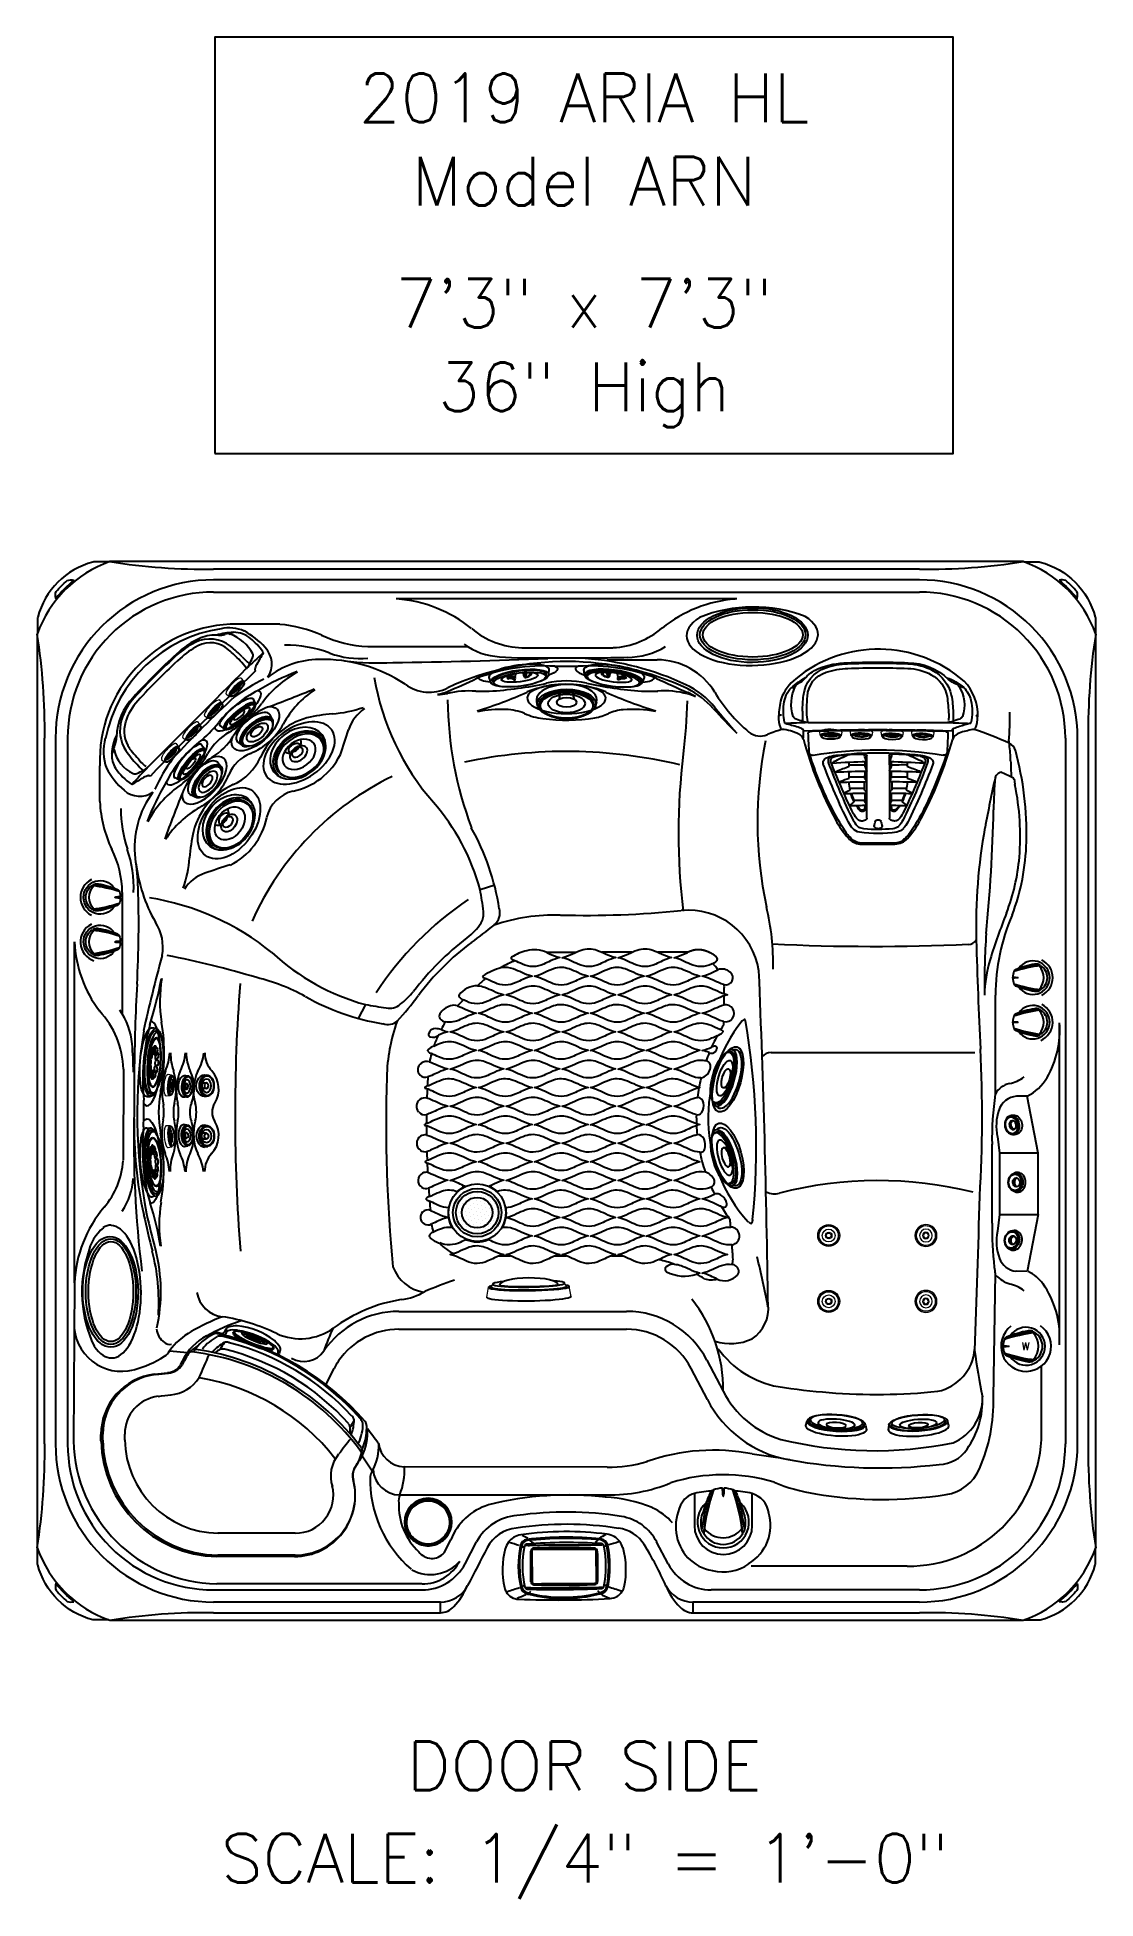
# Model space of a CAD drawing. Extents: x 943 to 1030, y 781 to 934.
import ezdxf
from ezdxf.enums import TextEntityAlignment as Align

# ---------------------------------------------------------------- set-up
doc = ezdxf.new("R2010")
doc.units = 0
doc.header["$MEASUREMENT"] = 0
for name, color, linetype in [('1', 4, 'Continuous'), ('BDIM_CYAN', 4, 'Continuous'), ('DIM', 3, 'Continuous')]:
    doc.layers.add(name, color=color, linetype=linetype)
doc.styles.add('SIMPLEX', font='simplex')
doc.styles.get("Standard").update_dxf_attribs({"font": 'simplex.shx', "height": 20})

msp = doc.modelspace()

# ---------------------------------------------------------------- texts
at = {"layer": 'DIM', "style": 'SIMPLEX'}
for s, p in [('2019 ARIA HL', (987.93, 926.6)), ('Model ARN', (987.93, 919.75)), ('7\'3" x 7\'3"', (987.93, 909.72)), ('36" High', (987.93, 902.86)), ('DOOR SIDE', (987.94, 789.54)), ('SCALE: 1/4" = 1\'-0"', (988.01, 781.94))]:
    msp.add_text(s, height=4, dxfattribs=at).set_placement(p, align=Align.CENTER)

# ---------------------------------------------------------------- blocks, each defined once
blk = doc.blocks.new('2014AV')
at = {"layer": '1', "color": 4, "linetype": 'Continuous'}
for p, q in [((-1.58, 0.53), (-1.58, 0.5)), ((0.59, 1), (0.59, 0.98)), ((-1.58, -0.53), (-1.58, -0.5)), ((0.59, -1), (0.59, -0.98))]:
    blk.add_line(p, q, dxfattribs=at)
for centre, radius, start, end in [((-0.29, 0), 1.39, 159.0842, 178.2857), ((-1.09, 0.33), 0.53, 153.9073, 159.3255), ((-1.34, 0.39), 0.29, 113.0683, 141.3707), ((1.39, -6.28), 7.5, 99.8076, 112.3308), ((-0.03, 0), 1.38, 213.7428, 146.1868), ((0.25, 0.37), 0.749, 74.9364, 99.8197), ((-0.06, 0.07), 1.14, 55.2054, 64.0447), ((0, 0), 1.16, 301.8524, 58.1476), ((-0.29, 0), 1.39, 181.7148, 200.9164), ((-1.09, -0.33), 0.53, 200.6745, 206.0927), ((-1.34, -0.39), 0.29, 218.6293, 246.9317), ((1.39, 6.28), 7.5, 247.6692, 260.1924), ((0.25, -0.37), 0.749, 260.1803, 285.0636), ((-0.06, -0.07), 1.14, 295.9553, 304.7946)]:
    blk.add_arc(centre, radius, start, end, dxfattribs=at)
at = {"layer": '1', "color": 2, "linetype": 'Continuous'}
for centre, radius, start, end in [((15.93, 321.24), 321.68, 266.8634, 266.934), ((-1.72, 0), 0.0554, 311.3619, 48.6386), ((-1.28, 0), 0.0163, 273.066, 86.934), ((16.14, -325.18), 325.63, 93.066, 93.1358)]:
    blk.add_arc(centre, radius, start, end, dxfattribs=at)
at = {"layer": '1', "color": 3, "linetype": 'Continuous'}
for centre, radius, start, end in [((1.86, -9.91), 10.98, 96.6541, 108.31), ((1.99, -10.4), 11.47, 96.9096, 108.1923), ((1.81, -8.25), 9.44, 98.3836, 110.9675), ((-0.55, 0), 1.42, 316.9149, 43.0851), ((1.99, 10.4), 11.47, 251.8075, 263.0906), ((1.86, 9.91), 10.98, 251.69, 263.3459), ((1.81, 8.25), 9.44, 249.0325, 261.6164)]:
    blk.add_arc(centre, radius, start, end, dxfattribs=at)
blk = doc.blocks.new('2014WFV')
at = {"layer": '1', "color": 4, "linetype": 'Continuous'}
for p, q in [((-1.76, 0.6), (-1.76, 0.57)), ((-1.76, -0.6), (-1.76, -0.57))]:
    blk.add_line(p, q, dxfattribs=at)
at = {"layer": '1', "color": 2, "linetype": 'Continuous'}
for p, q in [((0.7, 1.14), (0.7, 1.12)), ((0.7, -1.14), (0.7, -1.12))]:
    blk.add_line(p, q, dxfattribs=at)
at = {"layer": '1', "color": 4, "linetype": 'Continuous'}
for centre, radius, start, end in [((0, 0), 1.56, 213.7428, 146.1868), ((-0.3, 0), 1.58, 159.0842, 178.2857), ((-1.92, 0), 0.063, 311.3619, 48.6386), ((-1.21, 0.38), 0.603, 153.9073, 159.3255), ((-1.5, 0.44), 0.33, 113.0683, 141.3707), ((-0.3, 0), 1.58, 181.7148, 200.9164), ((-1.21, -0.38), 0.603, 200.6745, 206.0927), ((-1.5, -0.44), 0.33, 218.6293, 246.9317)]:
    blk.add_arc(centre, radius, start, end, dxfattribs=at)
at = {"layer": '1', "color": 3, "linetype": 'Continuous'}
for centre, radius, start, end in [((18.14, 365.26), 365.77, 266.8634, 266.934), ((2.15, -11.26), 12.49, 96.6541, 108.31), ((2.3, -11.83), 13.04, 96.9096, 108.1923), ((2.09, -9.38), 10.74, 98.3836, 110.9675), ((-1.43, 0), 0.0185, 273.066, 86.934), ((-0.6, 0), 1.62, 316.9149, 43.0851), ((18.38, -369.75), 370.26, 93.066, 93.1358), ((2.3, 11.83), 13.04, 251.8075, 263.0906), ((2.15, 11.26), 12.49, 251.69, 263.3459), ((2.09, 9.38), 10.74, 249.0325, 261.6164)]:
    blk.add_arc(centre, radius, start, end, dxfattribs=at)
at = {"layer": '1', "color": 2, "linetype": 'Continuous'}
for centre, radius, start, end in [((1.62, -7.14), 8.53, 99.8076, 112.3308), ((0.31, 0.42), 0.851, 74.9364, 99.8197), ((-0.04, 0.08), 1.29, 55.2054, 64.0447), ((0.03, 0), 1.32, 301.8524, 58.1476), ((1.62, 7.14), 8.53, 247.6692, 260.1924), ((0.31, -0.42), 0.851, 260.1803, 285.0636), ((-0.04, -0.08), 1.29, 295.9553, 304.7946)]:
    blk.add_arc(centre, radius, start, end, dxfattribs=at)
at = {"layer": '1', "color": 3}
blk.add_text('W', height=0.625, dxfattribs=at).set_placement((-0.36, -0.31))
blk = doc.blocks.new('2014BFB2')
at = {"layer": '1', "color": 4}
for p, q in [((-0.76, 0.92), (-0.81, 0.71)), ((0.81, 0.7), (0.76, 0.92))]:
    blk.add_line(p, q, dxfattribs=at)
for centre, major_axis, ratio, start_param, end_param in [((0, 0.67), (-0.811, 0.009), 0.83229, 5.951544, 9.787217), ((0, 0.63), (-0.368, -0.003), 0.772477, 3.384368, 6.027652)]:
    blk.add_ellipse(centre, major_axis=major_axis, ratio=ratio, start_param=start_param, end_param=end_param, dxfattribs=at)
blk.add_ellipse((0, 0.82), major_axis=(-0.771, 0.004), ratio=0.780678, dxfattribs=at)
at = {"layer": '1', "color": 3}
blk.add_ellipse((0, 0.83), major_axis=(-0.712, 0.004), ratio=0.781405, start_param=5.484796, end_param=10.248405, dxfattribs=at)
for centre, major_axis, ratio in [((0, 0.87), (-0.676, 0.004), 0.770534), ((0, 0.77), (-0.368, -0.003), 0.772477)]:
    blk.add_ellipse(centre, major_axis=major_axis, ratio=ratio, dxfattribs=at)
blk = doc.blocks.new('2014MF')
at = {"layer": '1', "color": 4, "linetype": 'Continuous'}
for centre, radius, start, end in [((168.9, -168.92), 238.87, 133.7012, 136.2921), ((4.23, 3.41), 0.521, 104.4304, 135.4549), ((4.14, 3.78), 0.136, 60.725, 104.4304), ((-14.31, -13.86), 25.66, 39.9884, 43.8147), ((-20.17, -10.64), 28.76, 17.847, 27.387), ((-6.64, -6.64), 14.66, 10.577, 19.1989), ((-3.74, -4.13), 0.175, 158.3834, 213.6889), ((-3.33, -4.29), 0.62, 136.2921, 158.3834), ((19.25, 20.37), 33.77, 226.7454, 229.5876), ((4.55, -4.63), 3.3, 354.0615, 11.9289), ((14.59, 29.48), 38.85, 243.6524, 250.7703), ((-2.54, -5.14), 0.221, 242.6441, 339.7517), ((-151.8, 151.82), 223.96, 314.6485, 315.3439), ((6.87, -4.88), 0.957, 311.6785, 354.0615), ((6.69, 6.84), 14.87, 250.7703, 259.9145), ((4.87, -6.88), 0.959, 276.8374, 318.314), ((4.62, -4.8), 3.05, 259.9145, 276.8374)]:
    blk.add_arc(centre, radius, start, end, dxfattribs=at)
at = {"layer": '1', "color": 3, "linetype": 'Continuous'}
for centre, radius, start, end in [((23.55, -23.55), 31.71, 125.3205, 144.7027), ((5.16, 2.53), 0.213, 287.3892, 25.3544), ((21.35, -21.36), 28.36, 127.9437, 142.0382), ((12.28, -10.52), 14.17, 126.0076, 135.4342), ((5.59, -1.14), 2.73, 113.1438, 127.9437), ((4.68, 0), 1.26, 105.6532, 127.5013), ((4.41, 0.31), 0.779, 99.4279, 126.0076), ((4.32, 0.84), 0.241, 47.6898, 99.4279), ((4.42, 0.86), 0.357, 22.9046, 102.5898), ((4.09, 0.58), 0.587, 14.9455, 47.6898), ((4.81, 0.74), 0.691, 83.641, 115.8078), ((-47.16, -21.91), 56.55, 19.0912, 23.6049), ((-37.47, -18.65), 46.57, 18.5951, 24.9636), ((4.8, 1.05), 0.387, 24.5129, 76.8434), ((-40.48, -19.6), 50.16, 18.568, 24.5129), ((2.45, -0.84), 0.374, 135.5155, 164.256), ((2.17, -0.76), 0.0749, 164.256, 226.2969), ((-505.44, -512.5), 720.72, 44.82323, 45.2319), ((10.49, -12.3), 14.17, 134.4096, 143.8362), ((0.84, -2.45), 0.374, 105.5879, 134.3283), ((0.76, -2.16), 0.0749, 43.5469, 105.5879), ((513.88, 504.05), 720.72, 224.61193, 225.0206), ((-0.7, -4.81), 0.732, 151.1899, 186.873), ((1.2, -5.63), 2.8, 142.0382, 155.2336), ((-0.85, -4.42), 0.372, 159.8127, 197.2707), ((-0.88, -4.43), 0.345, 197.2707, 248.5994), ((0.27, -4.83), 1.57, 144.0887, 159.8127), ((-0.31, -4.4), 0.779, 143.8362, 170.4159), ((-0.84, -4.31), 0.241, 170.4159, 222.154), ((-0.59, -4.08), 0.587, 222.154, 254.8983), ((5.86, -4.34), 0.153, 223.7582, 262.9232), ((5.89, -4.15), 0.348, 262.9232, 295.0336), ((5.77, -3.88), 0.64, 294.4839, 323.6262), ((3.4, -4.19), 2.98, 3.469, 15.0628), ((5.95, -4), 0.421, 321.7044, 359.0877), ((5.16, -4.37), 1.61, 0.7003, 20.6541), ((6.07, -4.36), 0.703, 331.2301, 0.7003), ((6.18, -4.28), 1, 325.5092, 2.2448), ((4.98, -4.33), 2.2, 2.2448, 18.568), ((-1.04, -4.79), 0.404, 195.6537, 244.2806), ((18.93, 38.74), 48.29, 245.3481, 251.522), ((18.61, 37.3), 46.4, 245.0028, 251.3913), ((22.05, 47.11), 56.55, 246.239, 250.7527), ((3.87, -5.77), 0.64, 306.2176, 335.36), ((4.33, -5.87), 0.153, 6.9207, 46.0857), ((4.14, -5.89), 0.348, 334.8102, 6.9207), ((-2.06, 2.06), 11.39, 307.2243, 322.6723), ((-2.52, 2.52), 11.72, 309.0468, 320.789), ((12.58, -1.38), 8.48, 208.535, 211.3414), ((1.94, -11.57), 7.33, 58.2869, 61.5857), ((5.58, -4.09), 1.26, 320.789, 331.2301), ((4.19, -3.41), 2.98, 254.7811, 266.3748), ((4.33, -4.95), 2.23, 251.522, 267.8813), ((4.43, -4.83), 1.94, 251.0414, 267.6945), ((3.99, -5.96), 0.421, 270.7561, 308.1395), ((4.28, -6.2), 0.979, 267.8813, 304.3874), ((4.34, -5.98), 0.793, 270.9413, 310.8528)]:
    blk.add_arc(centre, radius, start, end, dxfattribs=at)
at = {"layer": '1', "color": 2, "linetype": 'Continuous'}
for centre, radius, start, end in [((36.48, -36.26), 48.87, 130.7637, 134.0646), ((32.92, -31.53), 42.21, 131.6463, 135.0499), ((-72.76, 210.14), 223.16, 289.8728, 290.2389), ((17.79, -30.06), 32.79, 113.3826, 115.297), ((4.5, 0.62), 0.152, 64.3436, 115.4824), ((4.82, -0.06), 0.0984, 56.1669, 113.3826), ((-4.98, -4.49), 8.18, 24.0861, 27.9617), ((7.79, 3.96), 7.21, 224.0784, 227.2647), ((-260.41, 262.33), 372.49, 314.9638, 315.154), ((4.05, -1.08), 1.19, 192.5326, 212.0678), ((133.18, -130.63), 182.71, 134.8326, 135.2131), ((0.38, -3.47), 4.57, 41.8816, 46.1558), ((54.59, -53.91), 72.5, 132.9284, 134.6307), ((-5.04, -10.07), 13.07, 43.3149, 45.7348), ((23.28, -39.81), 43.04, 114.9402, 115.9221), ((2.11, -3.74), 3.54, 32.3499, 42.874), ((5.16, -0.85), 0.0613, 20.4819, 114.9402), ((36.17, -36.57), 48.87, 135.7793, 139.0801), ((31.45, -33), 42.21, 134.794, 138.1975), ((-261.61, 261.13), 372.49, 314.6898, 314.88), ((4.51, 4.98), 8.18, 241.8822, 245.7577), ((-3.97, -7.77), 7.21, 42.5791, 45.7654), ((1.08, -4.05), 1.19, 57.776, 77.3112), ((10.17, 5.15), 9.73, 223.9252, 227.3653), ((4.17, -2.01), 0.59, 180.5605, 210.7325), ((-119.12, -125.23), 173.89, 44.8042, 45.0326), ((-2845.77, 2845.73), 4029.29, 315.01633, 315.03245), ((4.73, -2.72), 0.471, 176.6411, 211.9796), ((39.74, -38.24), 49.97, 133.0944, 135.0996), ((10.73, 2.92), 8.55, 222.6337, 227.4053), ((90.57, -88.63), 120.96, 134.7275, 135.1162), ((-59.54, 63.82), 93.44, 313.7276, 314.5459), ((8.03, -9.86), 8.53, 106.887, 110.1284), ((1.08, -4.26), 4.65, 19.827, 27.49), ((1.71, -4.07), 4.06, 18.798, 29.1155), ((5.04, -3.15), 0.632, 37.0142, 47.6915), ((9.92, -35.45), 32.97, 96.9385, 97.6403), ((5.56, -1.73), 0.0395, 336.2581, 106.887), ((5.95, -2.78), 0.0593, 3.0399, 96.9385), ((-0.62, -4.5), 0.152, 154.3615, 205.5002), ((-209.93, 73.34), 223.16, 339.605, 339.9711), ((30.02, -17.87), 32.79, 154.5468, 156.4612), ((3.48, -0.38), 4.57, 223.688, 227.9622), ((10.09, 5.02), 13.07, 224.1091, 226.5289), ((39.76, -23.38), 43.04, 153.9218, 154.9036), ((53.76, -54.73), 72.5, 135.2132, 136.9154), ((130.27, -133.53), 182.71, 134.6307, 135.0113), ((-5.17, -10.15), 9.73, 42.4785, 45.9186), ((38.14, -39.84), 49.97, 134.7442, 136.7494), ((-2837.96, 2853.52), 4029.29, 314.81138, 314.8275), ((2.01, -4.17), 0.59, 59.1113, 89.2833), ((125.56, 118.78), 173.89, 224.8113, 225.0396), ((2.72, -4.73), 0.471, 57.8642, 93.2027), ((-2.94, -10.71), 8.55, 42.4385, 47.2101), ((5.63, -3.33), 0.691, 184.0376, 213.2552), ((7.37, -1.49), 3.06, 223.5824, 231.5861), ((6.22, -2.64), 1.43, 222.0175, 233.5502), ((5.42, -3.72), 0.0863, 233.5502, 287.2875), ((5.37, -3.56), 0.255, 287.2875, 336.3091), ((5.49, -3.81), 0.0766, 248.312, 292.7334), ((5.41, -3.6), 0.308, 290.8359, 342.8441), ((4.5, -3.46), 1.13, 353.6099, 14.6158), ((5.41, -3.57), 0.217, 336.3091, 357.4172), ((0.71, -4.37), 5.09, 11.9564, 14.1917), ((4.54, -3.54), 1.18, 352.9053, 11.0239), ((0.05, -4.81), 0.0984, 156.4612, 213.6769), ((0.84, -5.16), 0.0613, 154.9036, 249.3619), ((3.74, -2.11), 3.54, 226.9698, 237.4939), ((9.84, -8.05), 8.53, 159.7154, 162.9569), ((1.73, -5.56), 0.0395, 162.9569, 293.5857), ((4.07, -1.71), 4.06, 240.7283, 251.0458), ((4.26, -1.09), 4.65, 242.4185, 250.0168), ((3.14, -5.04), 0.632, 222.1523, 232.8296), ((88.39, -90.81), 120.96, 134.7276, 135.1164), ((35.43, -10.01), 32.97, 172.2035, 172.9053), ((2.77, -5.95), 0.0593, 172.9053, 266.804), ((-63.65, 59.72), 93.44, 315.2979, 316.1162), ((4.37, -0.71), 5.09, 255.7474, 257.9827), ((3.45, -4.51), 1.13, 255.2281, 276.2339), ((3.54, -4.53), 1.18, 258.9152, 277.0338), ((3.32, -5.63), 0.691, 56.5886, 85.8063), ((3.56, -5.41), 0.217, 272.4266, 293.5347), ((2.63, -6.22), 1.43, 36.2936, 47.8263), ((1.49, -7.36), 3.06, 38.353, 46.3567), ((3.55, -5.38), 0.255, 293.5347, 342.5563), ((3.59, -5.41), 0.308, 287.095, 339.1032), ((3.71, -5.43), 0.0863, 342.5563, 36.2936), ((3.81, -5.49), 0.0766, 337.2057, 21.6271)]:
    blk.add_arc(centre, radius, start, end, dxfattribs=at)
at = {"layer": '1', "color": 3, "linetype": 'Continuous'}
for centre, major_axis, ratio, start_param, end_param in [((5.28, -5.28), (-0.149, -0.157), 0.55883, 3.141593, 6.283185), ((5.56, -5.57), (0.228, 0.231), 0.666259, 2.803821, 6.590895)]:
    blk.add_ellipse(centre, major_axis=major_axis, ratio=ratio, start_param=start_param, end_param=end_param, dxfattribs=at)
blk = doc.blocks.new('2014M1')
at = {"layer": '1', "color": 4, "linetype": 'Continuous', "lineweight": 15}
for p, q in [((-0.9, -0.24), (-0.86, -0.52)), ((-0.23, -0.44), (-0.23, -0.51)), ((0.23, -0.51), (0.23, -0.44)), ((0.86, -0.52), (0.9, -0.24))]:
    blk.add_line(p, q, dxfattribs=at)
at = {"layer": '1', "color": 3, "linetype": 'Continuous'}
for centre, radius, start, end in [((-0.37, -1.13), 0.665, 101.3021, 119.1849), ((0, -3.01), 2.58, 77.9081, 101.3021), ((0.44, -0.98), 0.5, 58.1847, 77.9081)]:
    blk.add_arc(centre, radius, start, end, dxfattribs=at)
at = {"layer": '1', "color": 4, "linetype": 'Continuous', "lineweight": 15}
for centre, major_axis, ratio, start_param, end_param in [((0, -0.24), (-0.901, 0), 0.269705, 3.055928, 6.36885), ((0, -0.52), (-0.859, -0.005), 0.272006, 2.75067, 6.690134)]:
    blk.add_ellipse(centre, major_axis=major_axis, ratio=ratio, start_param=start_param, end_param=end_param, dxfattribs=at)
at = {"layer": '1', "color": 3, "linetype": 'Continuous'}
for centre, major_axis, ratio, start_param, end_param in [((0, -0.54), (-0.826, 0), 0.255142, 2.85021, 6.573343), ((0, -0.51), (-0.548, 0.001), 0.27151, 6.136025, 9.578986)]:
    blk.add_ellipse(centre, major_axis=major_axis, ratio=ratio, start_param=start_param, end_param=end_param, dxfattribs=at)
blk.add_ellipse((0, -0.61), major_axis=(-0.793, -0.001), ratio=0.271001, dxfattribs=at)
at = {"layer": '1', "color": 4, "linetype": 'Continuous', "lineweight": 15}
blk.add_ellipse((0, -0.51), major_axis=(-0.23, 0), ratio=0.275384, dxfattribs=at)
blk = doc.blocks.new('2014P')
at = {"layer": '1', "color": 4, "linetype": 'Continuous'}
for centre, radius, start, end in [((2.6, 0.81), 6.76, 113.7108, 134.311), ((1.06, 4.03), 3.19, 84.9302, 111.6135), ((2.83, 1.22), 6.23, 92.5144, 105.3655), ((2.6, 5.43), 2.02, 69.0282, 91.0646), ((2.38, 4.9), 2.59, 52.1126, 68.7639), ((1.2, 3.38), 4.51, 33.2247, 52.1126), ((36.33, -36.33), 56.93, 132.4853, 137.5248), ((5.75, 4.09), 1.46, 151.8247, 167.7875), ((25.56, -6.52), 23.93, 149.1399, 151.8247), ((3.66, 4.99), 1.57, 30.4778, 33.2247), ((4.99, 5.77), 0.0338, 338.714, 30.4778), ((151.7, -151.7), 214.54, 133.3644, 136.6356), ((4.37, 4.39), 0.0521, 164.0369, 210.1576), ((4.98, 4.74), 0.75, 210.1576, 218.5816), ((-2.23, -1.26), 4.81, 135.4815, 178.7997), ((-3.88, -2.65), 3.56, 152.1796, 178.5033), ((-5.4, -2.61), 2.04, 178.5284, 212.5705), ((-3.61, -1.47), 4.17, 212.5705, 238.3256), ((-11.3, 5.68), 12.05, 297.4064, 301.9082), ((-3.56, -6.93), 2.75, 110.129, 120.0584), ((-4.32, -4.91), 0.592, 96.9709, 108.2792), ((-4.38, -4.38), 0.0526, 61.967, 96.9709), ((-4.85, -5.15), 0.953, 52.33, 58.9636), ((-5.77, -4.98), 0.0457, 238.3256, 289.8183)]:
    blk.add_arc(centre, radius, start, end, dxfattribs=at)
at = {"layer": '1', "color": 3, "linetype": 'Continuous'}
for centre, radius, start, end in [((2.32, 0.79), 6.51, 116.4426, 132.5316), ((0.63, 4.19), 2.71, 51.1658, 116.4426), ((1.44, 8.61), 1.4, 265.9359, 288.6402), ((2.9, 4.29), 3.16, 105.432, 108.6402), ((2.12, 7.09), 0.256, 73.6359, 103.4076), ((3.31, 10.93), 3.76, 252.6436, 254.3033), ((6.68, -0.75), 9.17, 116.6777, 118.5706), ((1.17, 4.14), 3.35, 27.3166, 70.4429), ((-5.49, -3.42), 12.48, 45.2457, 51.1658), ((36.91, -36.91), 57.67, 132.5316, 137.4682), ((25.9, 28.24), 32.11, 225.2457, 226.6105), ((2.63, 5.46), 1.41, 315.0323, 333.4631), ((-16.14, 14.83), 22.38, 333.4631, 334.9369), ((3.75, 5.53), 0.429, 334.9369, 20.2035), ((-2.07, -1.16), 4.78, 137.4682, 162.8817), ((-3.77, -0.63), 2.99, 162.8817, 213.1781), ((-8.74, -1.18), 1.7, 332.1001, 0.6795), ((0.99, -6.81), 9.45, 150.7844, 153.2858), ((-7.01, -2.1), 0.254, 152.1001, 202.2906), ((-4.42, -1.55), 2.9, 192.854, 244.17), ((0.83, 2.6), 8.62, 214.4038, 224.084), ((-5.54, -3.71), 0.466, 252.7465, 290.3957), ((-15.48, 18), 24.34, 294.497, 295.9253), ((-2.56, -1.14), 3.59, 218.9035, 229.8014), ((-5.4, -2.74), 1.28, 295.9253, 315.689)]:
    blk.add_arc(centre, radius, start, end, dxfattribs=at)
at = {"layer": '1', "color": 2, "linetype": 'Continuous'}
for centre, radius, start, end in [((2.37, 0.91), 6.06, 116.6364, 133.665), ((0.68, 4.38), 2.21, 47.9452, 117.7904), ((32.64, -32.64), 51.25, 132.2421, 137.758), ((-4.79, -2.25), 10.8, 42.9754, 49.9373), ((0.6, 2.48), 3.64, 34.1216, 46.4183), ((110.53, -110.01), 156.64, 132.3511, 133.0418), ((400127.58, -400130.75), 565868.69, 134.9991937, 135.0003536), ((-1.99, -1.26), 4.52, 137.1289, 162.7112), ((-3.9, -0.67), 2.51, 162.6823, 214.9215), ((192.32, 165.3), 259.51, 220.1739, 220.5013), ((121.63, -121.21), 172.41, 137.005, 137.6317), ((-3.31, -1.79), 2.23, 220.5013, 233.5479)]:
    blk.add_arc(centre, radius, start, end, dxfattribs=at)
blk = doc.blocks.new('2014SPK')
at = {"layer": '1', "color": 4, "linetype": 'Continuous'}
blk.add_ellipse((0, 0), major_axis=(0, 4.34), ratio=0.474388, dxfattribs=at)
at = {"layer": '1', "color": 2, "linetype": 'Continuous'}
blk.add_ellipse((0, 0), major_axis=(0, 4.11), ratio=0.446028, dxfattribs=at)
blk = doc.blocks.new('2014DV')
at = {"layer": '1', "color": 4, "linetype": 'Continuous'}
for p, q in [((-0.81, 2.63), (-0.83, 2.63)), ((0.81, 2.63), (0.83, 2.63))]:
    blk.add_line(p, q, dxfattribs=at)
for centre, radius, start, end in [((0, 0), 2.12, 132.4792, 47.0681), ((13.84, -4.09), 16.27, 157.3677, 163.014), ((0.32, 1.55), 1.63, 140.1433, 157.3677), ((-0.87, 2.54), 0.0857, 112.4868, 136.57), ((-2.48, 6.43), 4.13, 292.4868, 293.5777), ((0.09, 0.19), 2.61, 93.4013, 109.9959), ((0, 2.82), 0.0684, 198.3657, 341.6343), ((-0.09, 0.19), 2.61, 70.0037, 86.6001), ((0.16, 0.89), 1.88, 66.6313, 69.2027), ((0.87, 2.55), 0.0736, 39.2103, 62.7798), ((-0.32, 1.55), 1.63, 22.6323, 39.8567), ((-13.84, -4.09), 16.27, 16.986, 22.6323), ((0.7, -0.07), 2.54, 163.014, 192.8482), ((-0.7, -0.07), 2.54, 347.1518, 16.986), ((-0.27, 0.04), 1.65, 203.9862, 215.0096), ((0, 0.05), 1.88, 211.5215, 328.4785), ((0.26, 0.04), 1.65, 324.9904, 336.0138)]:
    blk.add_arc(centre, radius, start, end, dxfattribs=at)
at = {"layer": '1', "color": 3, "linetype": 'Continuous'}
for centre, radius, start, end in [((14.92, -2.72), 16.64, 161.2038, 173.7724), ((15.56, -2.87), 17.27, 161.3577, 173.5439), ((15.77, -3.5), 17.8, 161.356, 166.7532), ((2.63, 0.94), 3.92, 154.9337, 161.356), ((-18.17, 1.52), 18.16, 2.2649, 4.048), ((0.36, 2.24), 0.394, 180.7592, 192.1536), ((0, 2.16), 0.0256, 192.1536, 347.8464), ((19, 1.47), 18.98, 175.9877, 177.717), ((-0.35, 2.24), 0.38, 347.8464, 358.5818), ((-15.55, -2.87), 17.25, 6.4511, 18.6473), ((-14.92, -2.72), 16.64, 6.2276, 18.7962), ((-2.63, 0.94), 3.92, 18.644, 25.0663), ((-15.78, -3.5), 17.8, 13.2468, 18.644), ((10.63, -2.29), 12.52, 166.7532, 172.4083), ((-10.64, -2.29), 12.52, 7.5917, 13.2468), ((0, 0.71), 1.99, 218.9581, 321.3523)]:
    blk.add_arc(centre, radius, start, end, dxfattribs=at)
blk = doc.blocks.new('2014VFL')
at = {"layer": '1', "color": 4, "linetype": 'Continuous'}
for centre, radius, start, end in [((-9.88, 2.43), 1.49, 275.0301, 326.5359), ((226.79, -127.23), 268.37, 151.0915, 151.311), ((-7.83, 2.33), 0.358, 83.3171, 150.6803), ((-10.4, -17.52), 20.37, 35.9689, 82.6258), ((-36.24, 14.5), 32.17, 334.336, 338.007), ((-10.22, -4.08), 4.93, 96.923, 180), ((-7341.14, 60374.47), 60817.04, 276.9227358, 276.9237486), ((-9.78, 2.14), 2.99, 273.722, 328.2434), ((-10.22, -4.08), 3.13, 96.923, 180), ((-7341.14, 60374.47), 60818.84, 276.9227358, 276.9237486), ((-12862.07, -4.2), 12846.92, 359.998304, 0.000565), ((-5.51, -4.39), 9.64, 181.1713, 268.8288), ((-12862.07, -4.2), 12848.72, 359.998304, 0.000565), ((-5.51, -4.39), 7.84, 181.1713, 268.8288), ((42.07, -34.58), 47.58, 140.7276, 142.6422), ((6.39, -7.53), 2.81, 140.0987, 197.9326), ((-239.33, 150.65), 291.14, 327.257, 327.46), ((5.79, -5.77), 0.367, 329.3696, 35.9213), ((6.86, -7.49), 1.47, 152.9643, 196.161), ((0.67, -9.09), 4.93, 270, 14.0485), ((0.67, -9.09), 3.13, 270, 14.0485), ((-4.11, -101654760), 101654747.78, 89.9999973044, 90.0000008985), ((-4.11, -101654760), 101654745.98, 89.9999973044, 90.0000008985)]:
    blk.add_arc(centre, radius, start, end, dxfattribs=at)
at = {"layer": '1', "color": 3, "linetype": 'Continuous'}
blk.add_arc((-10.16, -17.11), 17.9, 38.087, 80.4798, dxfattribs=at)
blk = doc.blocks.new('2014JS2')
at = {"layer": '1', "color": 4, "linetype": 'Continuous', "lineweight": 15}
for p, q in [((-2.33, 1.3), (-2.42, 0.93)), ((2.57, 0.93), (2.48, 1.3))]:
    blk.add_line(p, q, dxfattribs=at)
at = {"layer": '1', "color": 4, "linetype": 'Continuous'}
for centre, radius, start, end in [((-1.34, 0.65), 0.73, 8.2146, 30.4572), ((1.62, 0.6), 0.871, 151.5284, 170.3889)]:
    blk.add_arc(centre, radius, start, end, dxfattribs=at)
for centre, major_axis, ratio, start_param, end_param in [((0.08, 1.24), (-2.4, 0), 0.35119, 5.678823, 9.981284), ((0.08, 0.93), (-2.49, 0), 0.375367, 6.108581, 9.599382)]:
    blk.add_ellipse(centre, major_axis=major_axis, ratio=ratio, start_param=start_param, end_param=end_param, dxfattribs=at)
at = {"layer": '1', "color": 3, "linetype": 'Continuous'}
for centre, major_axis, ratio in [((0.07, 1.42), (-2.16, -0.02), 0.363798), ((0.08, 1.21), (-1.51, 0.01), 0.339788)]:
    blk.add_ellipse(centre, major_axis=major_axis, ratio=ratio, dxfattribs=at)
blk.add_ellipse((0.08, 1.27), major_axis=(-2.22, -0.01), ratio=0.35191, start_param=6.032094, end_param=9.675053, dxfattribs=at)
at = {"layer": '1', "color": 4, "linetype": 'Continuous'}
blk.add_ellipse((0.08, 1.11), major_axis=(-0.812, -0.002), ratio=0.373446, dxfattribs=at)
blk = doc.blocks.new('*X2')
at = {"color": 0}
for p, q in [((199.4, 336.23), (199.4, 336.23)), ((199.54, 335.83), (199.54, 335.83)), ((199.67, 336.49), (199.67, 336.49)), ((199.8, 336.1), (199.8, 336.1)), ((199.93, 335.7), (199.93, 335.7)), ((200.07, 336.36), (200.07, 336.36)), ((200.2, 335.96), (200.2, 335.96)), ((200.33, 336.63), (200.33, 336.63)), ((200.46, 336.23), (200.46, 336.23)), ((200.6, 336.89), (200.6, 336.89)), ((200.6, 335.83), (200.6, 335.83)), ((200.73, 336.49), (200.73, 336.49)), ((200.86, 336.1), (200.86, 336.1)), ((201, 336.76), (201, 336.76)), ((201, 335.7), (201, 335.7)), ((201.13, 336.36), (201.13, 336.36)), ((201.26, 335.96), (201.26, 335.96)), ((201.39, 336.63), (201.39, 336.63)), ((201.53, 336.23), (201.53, 336.23)), ((201.66, 335.83), (201.66, 335.83)), ((201.79, 336.49), (201.79, 336.49)), ((201.92, 336.1), (201.92, 336.1)), ((202.06, 335.7), (202.06, 335.7)), ((202.19, 336.36), (202.19, 336.36)), ((202.32, 335.96), (202.32, 335.96)), ((202.59, 336.23), (202.59, 336.23)), ((202.72, 335.83), (202.72, 335.83)), ((199.01, 335.3), (199.01, 335.3)), ((199.01, 334.24), (199.01, 334.24)), ((199.14, 334.9), (199.14, 334.9)), ((199.27, 335.57), (199.27, 335.57)), ((199.27, 334.51), (199.27, 334.51)), ((199.4, 335.17), (199.4, 335.17)), ((199.4, 334.11), (199.4, 334.11)), ((199.54, 334.77), (199.54, 334.77)), ((199.67, 335.43), (199.67, 335.43)), ((199.67, 334.37), (199.67, 334.37)), ((199.8, 335.04), (199.8, 335.04)), ((199.8, 333.98), (199.8, 333.98)), ((199.93, 334.64), (199.93, 334.64)), ((200.07, 335.3), (200.07, 335.3)), ((200.07, 334.24), (200.07, 334.24)), ((200.2, 334.9), (200.2, 334.9)), ((200.33, 335.57), (200.33, 335.57)), ((200.33, 334.51), (200.33, 334.51)), ((200.46, 335.17), (200.46, 335.17)), ((200.46, 334.11), (200.46, 334.11)), ((200.6, 334.77), (200.6, 334.77)), ((200.73, 335.43), (200.73, 335.43)), ((200.73, 334.37), (200.73, 334.37)), ((200.86, 335.04), (200.86, 335.04)), ((200.86, 333.98), (200.86, 333.98)), ((201, 334.64), (201, 334.64)), ((201.13, 335.3), (201.13, 335.3)), ((201.13, 334.24), (201.13, 334.24)), ((201.26, 334.9), (201.26, 334.9)), ((201.39, 335.57), (201.39, 335.57)), ((201.39, 334.51), (201.39, 334.51)), ((201.53, 335.17), (201.53, 335.17)), ((201.53, 334.11), (201.53, 334.11)), ((201.66, 334.77), (201.66, 334.77)), ((201.79, 335.43), (201.79, 335.43)), ((201.79, 334.37), (201.79, 334.37)), ((201.92, 335.04), (201.92, 335.04)), ((201.92, 333.98), (201.92, 333.98)), ((202.06, 334.64), (202.06, 334.64)), ((202.19, 335.3), (202.19, 335.3)), ((202.19, 334.24), (202.19, 334.24)), ((202.32, 334.9), (202.32, 334.9)), ((202.45, 335.57), (202.45, 335.57)), ((202.45, 334.51), (202.45, 334.51)), ((202.59, 335.17), (202.59, 335.17)), ((202.59, 334.11), (202.59, 334.11)), ((202.72, 334.77), (202.72, 334.77)), ((202.85, 335.43), (202.85, 335.43)), ((202.85, 334.37), (202.85, 334.37)), ((202.98, 335.04), (202.98, 335.04)), ((199.54, 333.71), (199.54, 333.71)), ((199.67, 333.31), (199.67, 333.31)), ((199.93, 333.58), (199.93, 333.58)), ((200.07, 333.18), (200.07, 333.18)), ((200.2, 333.84), (200.2, 333.84)), ((200.33, 333.45), (200.33, 333.45)), ((200.46, 333.05), (200.46, 333.05)), ((200.6, 333.71), (200.6, 333.71)), ((200.73, 333.31), (200.73, 333.31)), ((200.86, 332.91), (200.86, 332.91)), ((201, 333.58), (201, 333.58)), ((201.13, 333.18), (201.13, 333.18)), ((201.26, 333.84), (201.26, 333.84)), ((201.39, 333.45), (201.39, 333.45)), ((201.53, 333.05), (201.53, 333.05)), ((201.66, 333.71), (201.66, 333.71)), ((201.79, 333.31), (201.79, 333.31)), ((202.06, 333.58), (202.06, 333.58)), ((202.32, 333.84), (202.32, 333.84)), ((202.45, 333.45), (202.45, 333.45))]:
    blk.add_line(p, q, dxfattribs=at)
blk = doc.blocks.new('DRAIN')
at = {"layer": '1', "color": 2}
for radius in [1.75, 1.25]:
    blk.add_circle((0, 0), radius, dxfattribs=at)
at = {"layer": '1', "color": 3, "xscale": 0.8339416050646733, "yscale": 0.8339416050646733, "zscale": 0.8339416050646733}
blk.add_blockref('*X2', (-167.6, -279.29), dxfattribs=at)
blk = doc.blocks.new('EQLZR')
at = {"layer": '1', "color": 3}
for p, q in [((-1.65, 0.77), (-1.64, 0.84)), ((-0.82, 0.73), (-0.65, 0.87)), ((-0.47, 0.74), (-0.3, 0.88)), ((-0.07, 0.76), (0.03, 0.84)), ((0.35, 0.77), (0.4, 0.65)), ((0.66, 0.64), (0.74, 0.44)), ((1.06, 0.26), (0.97, 0.48)), ((1.82, -0.08), (1.83, -0.01))]:
    blk.add_line(p, q, dxfattribs=at)
at = {"layer": '1', "color": 3, "linetype": 'Continuous', "lineweight": 15}
for centre, radius, start, end in [((-0.74, 0.75), 0.0407, 129.7219, 147.0947), ((-0.39, 0.77), 0.0225, 127.3242, 160.9814), ((-0.07, 0.76), 0.00893, 127.7525, 217.5052), ((0.87, 3.6), 3.14, 253.6024, 254.9167), ((0.91, 3.76), 3.31, 254.9108, 256.1787), ((0.39, 0.64), 0.00897, 305.1564, 37.3639), ((1.74, 0), 0.0892, 354.5528, 44.1406)]:
    blk.add_arc(centre, radius, start, end, dxfattribs=at)
at = {"layer": '1', "color": 3}
for centre, major_axis, ratio, start_param, end_param in [((0.1, 0.42), (-1.73, 0.42), 0.199457, 5.160646, 10.546794), ((0.11, 0.46), (-1.69, 0.41), 0.169917, 5.194084, 10.519451), ((0.16, 0.66), (-0.766, 0.186), 0.159311, 5.384082, 10.324465), ((0.17, 0.74), (-0.439, 0.107), 0.147842, 5.084983, 10.622064)]:
    blk.add_ellipse(centre, major_axis=major_axis, ratio=ratio, start_param=start_param, end_param=end_param, dxfattribs=at)
at = {"layer": '1', "color": 4}
for centre, major_axis, ratio, start_param, end_param in [((0.08, 0.35), (-1.73, 0.42), 0.199457, 0, 3.177285), ((0.14, 0.58), (-1.09, 0.27), 0.1709, 5.511534, 10.199144), ((0.16, 0.67), (-0.809, 0.197), 0.182866, 5.148447, 10.535241), ((0.17, 0.75), (-0.482, 0.116), 0.174464, 4.921104, 10.797983)]:
    blk.add_ellipse(centre, major_axis=major_axis, ratio=ratio, start_param=start_param, end_param=end_param, dxfattribs=at)
blk.add_ellipse((0.19, 0.81), major_axis=(-0.161, 0.039), ratio=0.196838, dxfattribs=at)
at = {"layer": '1', "color": 3}
blk.add_ellipse((0.19, 0.81), major_axis=(-0.0627, 0.0154), ratio=0.176856, dxfattribs=at)
blk = doc.blocks.new('SHORT GRILL')
at = {"layer": '1', "color": 4, "linetype": 'Continuous'}
for centre, radius, start, end in [((-4.46, 0.35), 3.99, 115.3973, 147.5268), ((-5.96, 3.5), 0.5, 77.6802, 115.3973), ((-10.64, -17.92), 22.43, 40.972, 77.6802), ((-7.6, 2.51), 0.181, 86.5572, 132.8326), ((-10.58, -17.8), 20.71, 36.8579, 81.7042), ((-3.51, -0.99), 4.27, 120.0296, 126.4356), ((-5.57, 2.55), 0.176, 95.3544, 117.6211), ((-5.49, 1.41), 1.32, 80.8734, 94.1755), ((-9.96, -16.73), 20, 41.7755, 76.4546), ((4.46, -3.8), 0.625, 12.0097, 38.5356), ((0.71, -3.55), 4.37, 352.2061, 358.3656), ((3.09, -3.98), 3.31, 329.1733, 353.6839), ((5.92, -3.54), 0.5, 0.4578, 40.972), ((-0.44, -3.59), 6.87, 353.6839, 0.4578), ((5.84, -5.48), 0.18, 332.0158, 32.1351)]:
    blk.add_arc(centre, radius, start, end, dxfattribs=at)
at = {"layer": '1', "color": 3, "linetype": 'Continuous'}
for centre, radius, start, end in [((-4.14, 0.49), 3.7, 117.7966, 142.9488), ((-3.67, 0.32), 3.37, 118.7933, 139.8272), ((-5.77, 3.6), 0.188, 94.77, 117.7966), ((-5.66, 2.17), 1.62, 79.8388, 94.77), ((8663.64, -5431.32), 10231.58, 147.916428, 147.91972), ((-10.36, -17.41), 21.75, 41.5691, 76.7456), ((-5.19, 3), 0.289, 92.7608, 110.8678), ((-5.14, 2.03), 1.26, 77.6428, 92.7608), ((-10.05, -16.91), 20.81, 42.9455, 75.6164), ((4.48, -3.39), 0.973, 19.6763, 42.9455), ((5.29, -3.09), 0.11, 359.2302, 15.9062), ((4.96, -3.74), 1.22, 23.7359, 38.4759), ((21048.96, -11840.3), 24144.38, 150.641915, 150.64331), ((1.86, -3.04), 3.53, 339.2964, 359.2302), ((2.58, -3.43), 3.53, 334.593, 1.1482), ((5.75, -3.39), 0.36, 4.8166, 23.7359)]:
    blk.add_arc(centre, radius, start, end, dxfattribs=at)
blk = doc.blocks.new('2014MJ2')
at = {"layer": '1', "color": 4, "linetype": 'Continuous'}
for p, q in [((-1.79, -0.88), (-1.71, -1.22)), ((1.6, -1.26), (1.69, -0.86))]:
    blk.add_line(p, q, dxfattribs=at)
for centre, radius, start, end in [((-0.72, -0.84), 0.27, 323.5571, 12.4638), ((0.61, -0.85), 0.257, 167.0052, 217.2529)]:
    blk.add_arc(centre, radius, start, end, dxfattribs=at)
for centre, major_axis, ratio, start_param, end_param in [((-0.05, -0.82), (-1.75, 0), 0.472022, 2.973716, 6.440071), ((-0.05, -1.19), (-1.66, 0), 0.479422, 2.471507, 7.03403)]:
    blk.add_ellipse(centre, major_axis=major_axis, ratio=ratio, start_param=start_param, end_param=end_param, dxfattribs=at)
at = {"layer": '1', "color": 3, "linetype": 'Continuous'}
blk.add_ellipse((-0.05, -1.25), major_axis=(-1.56, 0), ratio=0.486682, start_param=2.662218, end_param=6.9039, dxfattribs=at)
for centre, major_axis, ratio in [((-0.05, -1.31), (-1.5, 0.01), 0.490556), ((-0.05, -1.28), (-1.04, 0.01), 0.509137)]:
    blk.add_ellipse(centre, major_axis=major_axis, ratio=ratio, dxfattribs=at)
at = {"layer": '1', "color": 4, "linetype": 'Continuous'}
blk.add_ellipse((-0.05, -1.19), major_axis=(-0.564, 0), ratio=0.533197, dxfattribs=at)
blk = doc.blocks.new('2014MJ1')
at = {"layer": '1', "color": 4, "linetype": 'Continuous'}
for p, q in [((-1.58, -1.08), (-1.49, -1.47)), ((-0.4, -1.39), (-0.37, -1.27)), ((0.73, -1.4), (0.71, -1.27)), ((1.83, -1.47), (1.91, -1.08))]:
    blk.add_line(p, q, dxfattribs=at)
at = {"layer": '1', "color": 4, "linetype": 'Continuous', "extrusion": (0, 0, -1)}
blk.add_ellipse((0.17, -1.08), major_axis=(1.75, 0), ratio=0.274322, start_param=3.020812, end_param=6.403966, dxfattribs=at)
at = {"layer": '1', "color": 3, "linetype": 'Continuous', "extrusion": (0, 0, -1)}
blk.add_ellipse((0.16, -1.46), major_axis=(1.56, 0.01), ratio=0.247797, start_param=2.802725, end_param=6.544199, dxfattribs=at)
at = {"layer": '1', "color": 4, "linetype": 'Continuous', "extrusion": (0, 0, -1)}
for centre, major_axis, ratio in [((0.17, -1.47), (1.66, 0), 0.277355), ((0.17, -1.39), (0.565, -0.002), 0.304363)]:
    blk.add_ellipse(centre, major_axis=major_axis, ratio=ratio, dxfattribs=at)
at = {"layer": '1', "color": 3, "linetype": 'Continuous', "extrusion": (0, 0, -1)}
for centre, major_axis, ratio in [((0.17, -1.54), (1.5, -0.01), 0.252895), ((0.18, -1.49), (1.05, 0), 0.244531)]:
    blk.add_ellipse(centre, major_axis=major_axis, ratio=ratio, dxfattribs=at)
blk = doc.blocks.new('2014RJ4')
at = {"layer": '1', "color": 4, "linetype": 'Continuous'}
for p, q in [((-2.41, 1.06), (-2.5, 0.68)), ((-0.35, 0.93), (-0.38, 1.03)), ((-0.3, 0.67), (-0.36, 0.82)), ((0.37, 0.94), (0.28, 0.67)), ((0.38, 1.13), (0.34, 1.02)), ((0.34, 1.02), (0.37, 0.94)), ((0.89, 0.71), (0.91, 0.76)), ((0.98, 0.82), (1.02, 0.93)), ((2.5, 0.68), (2.41, 1.06))]:
    blk.add_line(p, q, dxfattribs=at)
at = {"layer": '1', "color": 4, "linetype": 'Continuous', "flags": 128}
blk.add_lwpolyline([(0.91, 0.76), (0.95, 0.79), (0.98, 0.82)], dxfattribs=at)
at = {"layer": '1', "color": 4, "linetype": 'Continuous'}
for centre, radius, start, end in [((-0.82, 0.78), 0.196, 109.7291, 196.3544), ((-0.8, 0.82), 0.104, 123.7518, 200.5903), ((-0.73, 0.85), 0.179, 200.5903, 232.9805), ((-0.2, -0.74), 1.84, 98.9519, 111.7688), ((-0.52, 0.41), 0.602, 91.2045, 123.7518), ((-0.89, 1.05), 0.408, 297.6448, 347.1762), ((-0.88, 1.07), 0.507, 309.8908, 351.4252), ((-0.53, 0.97), 0.0389, 347.1762, 91.2045), ((-0.47, 0.99), 0.0929, 24.2948, 103.2341), ((-0.59, 0.9), 0.248, 297.3263, 8.6743), ((1.26, 2.79), 2.06, 244.2244, 260.2168), ((0.41, 1.12), 0.0387, 78.927, 158.6482), ((0.83, 1.46), 0.558, 215.2902, 289.05), ((-0.13, -0.59), 1.84, 70.2427, 72.4413), ((0.76, 1.31), 0.34, 212.3313, 273.136), ((0.33, 0.78), 0.389, 58.3505, 65.3097), ((0.88, 1.53), 0.544, 229.9822, 274.3678), ((0.65, 3.4), 2.44, 273.136, 276.823), ((0.92, 0.84), 0.152, 82.2549, 90.7231), ((0.72, 0.24), 0.778, 69.6423, 73.6926), ((0.98, 0.93), 0.0405, 353.4523, 61.08)]:
    blk.add_arc(centre, radius, start, end, dxfattribs=at)
blk.add_ellipse((0, 1.06), major_axis=(-2.41, 0), ratio=0.276704, dxfattribs=at)
at = {"layer": '1', "color": 3, "linetype": 'Continuous'}
for centre, major_axis, ratio in [((0, 1.18), (-2.16, 0), 0.257713), ((0, 1), (-1.51, 0), 0.241168)]:
    blk.add_ellipse(centre, major_axis=major_axis, ratio=ratio, dxfattribs=at)
at = {"layer": '1', "color": 4, "linetype": 'Continuous'}
blk.add_ellipse((0, 0.67), major_axis=(-2.5, -0.01), ratio=0.270096, start_param=6.167649, end_param=9.544442, dxfattribs=at)
at = {"layer": '1', "color": 3, "linetype": 'Continuous'}
blk.add_ellipse((0, 1.05), major_axis=(-2.23, 0), ratio=0.254995, start_param=6.03104, end_param=9.672722, dxfattribs=at)
blk = doc.blocks.new('2014DJ3')
at = {"layer": '1', "color": 4}
for p, q in [((-2.39, -1.08), (-2.48, -1.41)), ((2.48, -1.41), (2.39, -1.08))]:
    blk.add_line(p, q, dxfattribs=at)
for centre, radius, start, end in [((0, -3.2), 1.45, 112.373, 119.2941), ((-1.23, -1.96), 0.69, 0.1478, 29.5225), ((1.23, -1.96), 0.687, 150.9779, 180.1334), ((0, -3.2), 1.45, 60.8468, 67.5641)]:
    blk.add_arc(centre, radius, start, end, dxfattribs=at)
at = {"layer": '1', "color": 3}
for centre, major_axis, ratio in [((0, -1.07), (-2.16, 0), 0.508531), ((0, -1.18), (-2.24, 0), 0.503399), ((0, -1.26), (-1.51, 0), 0.503545)]:
    blk.add_ellipse(centre, major_axis=major_axis, ratio=ratio, dxfattribs=at)
at = {"layer": '1', "color": 4}
blk.add_ellipse((0, -1.54), major_axis=(-2.49, -0.02), ratio=0.517311, start_param=6.132643, end_param=9.67006, dxfattribs=at)
for centre, major_axis, ratio in [((0, -1.23), (-2.41, 0), 0.500562), ((0, -1.36), (-0.808, 0), 0.500724)]:
    blk.add_ellipse(centre, major_axis=major_axis, ratio=ratio, dxfattribs=at)
blk = doc.blocks.new('2014DJ5')
at = {"layer": '1', "color": 4}
for centre, radius, start, end in [((0.02, -2.94), 0.866, 129.8099, 159.8676), ((0.02, -2.87), 0.697, 63.5458, 116.4417), ((0.02, -2.94), 0.866, 20.4287, 50.2207)]:
    blk.add_arc(centre, radius, start, end, dxfattribs=at)
at = {"layer": '1', "color": 3}
for centre, radius, start, end in [((-0.92, -2.37), 0.398, 359.0587, 23.5046), ((0.83, -2.35), 0.263, 140.3266, 183.8399)]:
    blk.add_arc(centre, radius, start, end, dxfattribs=at)
at = {"layer": '1', "color": 4}
for centre, major_axis, ratio in [((0, -1.89), (-2.5, 0), 0.75726), ((0.02, -1.83), (-0.813, 0), 0.660694)]:
    blk.add_ellipse(centre, major_axis=major_axis, ratio=ratio, dxfattribs=at)
blk.add_ellipse((0.02, -1.62), major_axis=(-2.41, 0), ratio=0.753722, start_param=6.164648, end_param=9.543316, dxfattribs=at)
at = {"layer": '1', "color": 3}
for centre, major_axis, ratio in [((0.03, -1.71), (-2.24, 0.01), 0.717953), ((0.02, -1.62), (-2.16, 0), 0.707107), ((0.02, -1.77), (-1.51, -0.02), 0.704425), ((0.02, -1.98), (-0.509, 0), 0.664293)]:
    blk.add_ellipse(centre, major_axis=major_axis, ratio=ratio, dxfattribs=at)
blk.add_ellipse((0.02, -2.37), major_axis=(-0.543, 0), ratio=0.667054, start_param=6.269526, end_param=9.471344, dxfattribs=at)
blk = doc.blocks.new('2014M2')
at = {"layer": '1', "color": 4, "linetype": 'Continuous'}
for p, q in [((-0.89, -0.69), (-0.85, -0.94)), ((-0.23, -0.61), (-0.23, -0.84)), ((0.23, -0.84), (0.23, -0.61)), ((0.85, -0.92), (0.9, -0.69))]:
    blk.add_line(p, q, dxfattribs=at)
for centre, major_axis, ratio, start_param, end_param in [((0, -0.68), (-0.895, -0.027), 0.760284, 3.086273, 6.256497), ((0, -0.68), (-0.895, -0.027), 0.760284, 6.522055, 6.545884), ((0, -0.61), (-0.233, 0), 0.71492, 5.29752, 6.300832), ((0, -0.61), (-0.233, 0), 0.71492, 3.123946, 4.129945), ((0, -0.68), (-0.895, -0.027), 0.760284, 2.803741, 2.836302)]:
    blk.add_ellipse(centre, major_axis=major_axis, ratio=ratio, start_param=start_param, end_param=end_param, dxfattribs=at)
for centre, major_axis, ratio in [((0, -0.86), (-0.856, 0), 0.72989), ((0, -0.84), (-0.23, 0), 0.713433)]:
    blk.add_ellipse(centre, major_axis=major_axis, ratio=ratio, dxfattribs=at)
at = {"layer": '1', "color": 3, "linetype": 'Continuous'}
for centre, major_axis, ratio in [((0, -0.87), (-0.816, 0), 0.715587), ((0, -0.9), (-0.793, 0), 0.691217), ((0, -0.85), (-0.547, 0), 0.706094)]:
    blk.add_ellipse(centre, major_axis=major_axis, ratio=ratio, dxfattribs=at)
blk = doc.blocks.new('2014MJ7')
at = {"layer": '1', "color": 4}
for p, q in [((-0.9, -0.49), (-0.85, -0.74)), ((-0.23, -0.46), (-0.23, -0.7)), ((0.23, -0.7), (0.23, -0.46)), ((0.85, -0.74), (0.9, -0.49))]:
    blk.add_line(p, q, dxfattribs=at)
blk.add_ellipse((0, -0.49), major_axis=(-0.898, 0), ratio=0.547446, start_param=2.947545, end_param=6.477233, dxfattribs=at)
at = {"layer": '1', "color": 3}
blk.add_ellipse((0, -0.72), major_axis=(-0.816, 0.005), ratio=0.50035, start_param=2.865459, end_param=6.570635, dxfattribs=at)
at = {"layer": '1', "color": 4}
for centre, major_axis, ratio in [((0, -0.73), (-0.855, 0.005), 0.541267), ((0, -0.69), (-0.229, 0.005), 0.480627)]:
    blk.add_ellipse(centre, major_axis=major_axis, ratio=ratio, dxfattribs=at)
at = {"layer": '1', "color": 3}
for centre, major_axis, ratio in [((0, -0.78), (-0.793, 0.005), 0.493016), ((0, -0.71), (-0.547, 0.006), 0.510461)]:
    blk.add_ellipse(centre, major_axis=major_axis, ratio=ratio, dxfattribs=at)
blk = doc.blocks.new('2014S124')
at = {"layer": '1', "color": 4, "linetype": 'Continuous'}
for p, q in [((-2.9, -1.15), (-2.87, -0.8)), ((2.73, -0.8), (2.76, -1.15))]:
    blk.add_line(p, q, dxfattribs=at)
for centre, radius, start, end in [((-1.42, -0.77), 0.0473, 99.1583, 182.8254), ((-1.4, -0.77), 0.0613, 182.8254, 251.7181), ((-1.36, -1.1), 0.381, 85.9054, 99.1583), ((-1.18, 0.23), 1.08, 257.2105, 266.5392), ((-1.09, -0.97), 0.419, 102.3062, 126.1753), ((-1.33, -0.64), 0.0133, 139.6388, 230.9315), ((-1.25, -0.53), 0.15, 231.9562, 254.1667), ((-1.76, -6.59), 5.88, 81.237, 85.9054), ((-1.33, -0.91), 0.0126, 97.5091, 238.9379), ((-0.99, -3.48), 2.6, 87.2798, 97.5091), ((-1.03, -0.41), 0.592, 238.9379, 260.386), ((-0.71, 1.36), 2.12, 254.1667, 266.2149), ((-0.99, 2.54), 3.4, 265.6677, 272.2875), ((-1.13, -0.96), 0.408, 78.0489, 97.9245), ((-1.05, -0.54), 0.464, 260.386, 276.1181), ((-1.46, -2.58), 2.06, 67.4984, 78.2772), ((-1.6, 4.62), 5.65, 276.1181, 279.2744), ((-0.91, -1.04), 0.0135, 106.9327, 266.1158), ((-0.89, -0.52), 0.0301, 99.1779, 221.307), ((-0.39, 0.31), 0.992, 238.0255, 256.8974), ((-0.46, -2.51), 1.55, 97.6262, 106.9327), ((-0.39, 1.31), 2.42, 257.5307, 264.7273), ((1.1, -12.87), 12.54, 97.9688, 99.1779), ((-0.89, -1.42), 0.547, 69.4938, 87.2798), ((-0.87, -0.86), 0.0917, 48.933, 85.6576), ((-0.83, -0.39), 0.361, 266.2149, 280.8655), ((-0.85, -0.79), 0.0663, 265.9235, 311.887), ((-0.83, -0.82), 0.0316, 311.887, 48.933), ((-0.8, -0.51), 0.242, 280.8655, 305.5063), ((-0.3, -0.28), 0.741, 237.7862, 241.1041), ((-0.7, -0.9), 0.0617, 279.2744, 307.8782), ((-0.68, -0.7), 0.0224, 339.9162, 58.101), ((-0.57, -1.69), 0.723, 86.8252, 97.6262), ((-0.67, -0.94), 0.00905, 307.8782, 43.5431), ((-0.63, -0.84), 0.391, 70.5026, 91.5894), ((-0.53, -0.1), 0.566, 260.7123, 287.3942), ((-0.59, -0.55), 0.552, 267.8985, 282.199), ((-0.59, -1.94), 0.974, 75.693, 86.8252), ((-0.7, -0.89), 0.462, 39.1214, 64.4362), ((-0.56, -0.7), 0.394, 282.7915, 304.9332), ((-0.36, -0.61), 0.0287, 274.4906, 41.8817), ((-0.35, -1.02), 0.0189, 320.3181, 73.0993), ((-0.29, -0.48), 0.0376, 128.332, 191.5556), ((-0.09, -0.44), 0.236, 191.5556, 220.0563), ((-0.14, -1.22), 0.231, 119.9275, 142.4102), ((-0.29, -1.09), 0.028, 160.74, 281.4572), ((-0.23, -0.55), 0.134, 93.7713, 128.332), ((-0.07, 0.67), 1.8, 263.0665, 277.1772), ((-0.17, -0.48), 0.155, 227.5461, 265.0227), ((-0.14, -1.42), 0.411, 94.028, 105.1092), ((-0.07, -3), 2.59, 86.7741, 93.7713), ((-0.08, 0.32), 0.96, 263.8591, 276.4142), ((-0.07, -2.04), 1.04, 81.5337, 95.4645), ((0.03, -0.48), 0.146, 270.4556, 314.1076), ((0.07, -0.6), 0.183, 61.0631, 86.7741), ((0.06, -1.13), 0.117, 49.8828, 81.5337), ((-0.26, -0.33), 0.465, 325.8951, 339.012), ((0.03, -1.17), 0.171, 30.7364, 49.8828), ((0.14, -0.48), 0.0434, 339.012, 61.0631), ((0.16, -1.09), 0.0212, 270.8379, 30.7364), ((0.54, -0.89), 0.462, 115.5638, 140.8786), ((0.2, -0.61), 0.0287, 138.1183, 265.5094), ((0.2, -1.02), 0.0189, 106.9007, 219.6819), ((0.41, -0.7), 0.394, 235.0668, 257.2085), ((0.43, -1.94), 0.974, 93.1748, 104.307), ((0.37, -0.1), 0.566, 252.6058, 279.2877), ((0.44, -0.55), 0.552, 257.801, 272.1015), ((0.47, -0.84), 0.391, 88.4106, 109.4974), ((0.42, -1.69), 0.723, 82.3738, 93.1748), ((0.24, 0.31), 0.992, 283.1026, 301.9745), ((0.24, 1.31), 2.42, 275.2727, 282.4693), ((-1.26, -12.87), 12.54, 80.8221, 82.0312), ((0.53, -0.7), 0.0224, 121.899, 200.0838), ((0.65, -0.51), 0.242, 234.4937, 259.1345), ((0.15, -0.28), 0.741, 298.8959, 302.2138), ((0.51, -0.94), 0.00905, 136.4569, 232.1218), ((0.55, -0.9), 0.0617, 232.1218, 260.7256), ((1.31, -2.58), 2.06, 101.7228, 112.5016), ((0.31, -2.51), 1.55, 73.0673, 82.3738), ((1.45, 4.62), 5.65, 260.7256, 263.8819), ((0.74, -1.42), 0.547, 92.7202, 110.5062), ((0.67, -0.39), 0.361, 259.1345, 273.7851), ((0.67, -0.82), 0.0316, 131.067, 228.113), ((0.71, -0.86), 0.0917, 94.3424, 131.067), ((0.7, -0.79), 0.0663, 228.113, 274.0765), ((0.56, 1.36), 2.12, 273.7851, 285.8333), ((1.6, -6.59), 5.88, 94.0946, 98.763), ((0.84, 2.54), 3.4, 267.7125, 274.3323), ((0.83, -3.48), 2.6, 82.4909, 92.7202), ((0.74, -0.52), 0.0301, 318.693, 80.8221), ((0.76, -1.04), 0.0135, 273.8842, 73.0673), ((0.9, -0.54), 0.464, 263.8819, 279.614), ((0.97, -0.96), 0.408, 82.0755, 101.9511), ((0.87, -0.41), 0.592, 279.614, 301.0621), ((0.94, -0.97), 0.419, 53.8247, 77.6938), ((1.03, 0.23), 1.08, 273.4608, 282.7895), ((1.09, -0.53), 0.15, 285.8333, 308.0438), ((1.17, -0.91), 0.0126, 301.0621, 82.4909), ((1.21, -1.1), 0.381, 80.8417, 94.0946), ((1.18, -0.64), 0.0133, 309.0685, 40.3612), ((1.26, -0.77), 0.0473, 357.1746, 80.8417), ((1.25, -0.77), 0.0613, 288.2819, 357.1746)]:
    blk.add_arc(centre, radius, start, end, dxfattribs=at)
at = {"layer": '1', "color": 3, "linetype": 'Continuous'}
for centre, major_axis, ratio in [((-0.08, -0.65), (-2.5, 0.01), 0.259148), ((-0.07, -0.7), (-2.03, 0), 0.25727)]:
    blk.add_ellipse(centre, major_axis=major_axis, ratio=ratio, dxfattribs=at)
at = {"layer": '1', "color": 4, "linetype": 'Continuous'}
for centre, major_axis, ratio, start_param, end_param in [((-0.07, -0.8), (-2.8, 0), 0.271239, 5.590718, 10.215837), ((-0.07, -1.15), (-2.83, 0), 0.260205, 6.236712, 9.470532)]:
    blk.add_ellipse(centre, major_axis=major_axis, ratio=ratio, start_param=start_param, end_param=end_param, dxfattribs=at)
at = {"layer": '1', "color": 3, "linetype": 'Continuous'}
blk.add_ellipse((-0.07, -0.8), major_axis=(-2.61, 0.01), ratio=0.257336, start_param=5.994174, end_param=9.732946, dxfattribs=at)
at = {"layer": '1', "color": 4, "linetype": 'Continuous'}
blk.add_ellipse((-0.07, -0.7), major_axis=(-1.97, 0), ratio=0.258128, dxfattribs=at)
blk = doc.blocks.new('2014L2')
at = {"layer": '1', "color": 4, "linetype": 'Continuous', "lineweight": 15}
for p, q in [((-3.44, 1.13), (-3.59, 0.32)), ((3.36, 0.32), (3.21, 1.13))]:
    blk.add_line(p, q, dxfattribs=at)
at = {"layer": '1', "color": 3, "linetype": 'Continuous', "lineweight": 15}
for p, q in [((-3.08, 1.39), (-3.2, 1.15)), ((3, 1.15), (2.84, 1.4))]:
    blk.add_line(p, q, dxfattribs=at)
at = {"layer": '1', "color": 3, "linetype": 'Continuous'}
for centre, major_axis, ratio, start_param, end_param in [((-0.12, 1.4), (-2.96, -0.01), 0.096023, 5.474081, 10.237444), ((-0.1, 1.15), (-3.1, 0), 0.087249, 6.191747, 9.53276), ((-0.11, 1.31), (-2.4, 0), 0.060609, 0, 3.117594)]:
    blk.add_ellipse(centre, major_axis=major_axis, ratio=ratio, start_param=start_param, end_param=end_param, dxfattribs=at)
at = {"layer": '1', "color": 2, "linetype": 'Continuous'}
blk.add_ellipse((-0.11, 1.31), major_axis=(-2.4, 0), ratio=0.230702, start_param=3.141593, end_param=6.283185, dxfattribs=at)
at = {"layer": '1', "color": 4, "linetype": 'Continuous'}
for centre, major_axis, ratio, start_param, end_param in [((-0.11, 1.13), (-3.33, 0), 0.091781, 5.867673, 9.84029), ((-0.11, 0.32), (-3.47, 0), 0.095239, 6.249456, 9.458508)]:
    blk.add_ellipse(centre, major_axis=major_axis, ratio=ratio, start_param=start_param, end_param=end_param, dxfattribs=at)
blk = doc.blocks.new('2014MJ6')
at = {"layer": '1', "color": 4, "linetype": 'Continuous', "lineweight": 15}
for radius in [0.901, 0.268, 0.2]:
    blk.add_circle((0, 0), radius, dxfattribs=at)
at = {"layer": '1', "color": 3, "linetype": 'Continuous', "lineweight": 15}
for radius in [0.793, 0.526]:
    blk.add_circle((0, 0), radius, dxfattribs=at)
for start, end in [(86.0124, 266.0124), (266.0124, 86.0124)]:
    blk.add_arc((0, 0), 0.817, start, end, dxfattribs=at)
blk = doc.blocks.new('2014DJ4')
at = {"layer": '1', "color": 4, "linetype": 'Continuous'}
for p, q in [((-2.41, 1.06), (-2.5, 0.68)), ((2.5, 0.68), (2.41, 1.06))]:
    blk.add_line(p, q, dxfattribs=at)
at = {"layer": '1', "color": 3, "linetype": 'Continuous', "lineweight": 15}
for p, q in [((-2.14, 1.25), (-2.21, 1.11)), ((2.22, 1.09), (2.14, 1.25))]:
    blk.add_line(p, q, dxfattribs=at)
at = {"layer": '1', "color": 4, "linetype": 'Continuous'}
for centre, radius, start, end in [((-1.01, 0.49), 0.397, 21.9, 51.6356), ((1.02, 0.47), 0.416, 129.0073, 157.3358)]:
    blk.add_arc(centre, radius, start, end, dxfattribs=at)
for centre, major_axis, ratio in [((0, 1.06), (-2.41, 0), 0.275784), ((0, 0.89), (-0.812, 0), 0.276352)]:
    blk.add_ellipse(centre, major_axis=major_axis, ratio=ratio, dxfattribs=at)
at = {"layer": '1', "color": 3, "linetype": 'Continuous'}
for centre, major_axis, ratio in [((0, 1.19), (-2.16, 0), 0.260629), ((0, 0.99), (1.51, 0), 0.258819)]:
    blk.add_ellipse(centre, major_axis=major_axis, ratio=ratio, dxfattribs=at)
at = {"layer": '1', "color": 4, "linetype": 'Continuous'}
blk.add_ellipse((0, 0.68), major_axis=(-2.5, 0), ratio=0.274041, start_param=6.159415, end_param=9.548548, dxfattribs=at)
at = {"layer": '1', "color": 3, "linetype": 'Continuous'}
blk.add_ellipse((0, 1.04), major_axis=(-2.23, 0), ratio=0.252987, start_param=6.154394, end_param=9.560892, dxfattribs=at)
blk = doc.blocks.new('2014CH')
at = {"layer": '1', "color": 3, "linetype": 'Continuous'}
for p, q in [((-2.5, 0), (-2.5, 0.1)), ((2.5, 0), (2.5, 0.1)), ((-2.65, -0.15), (-2.73, -0.15)), ((2.65, -0.15), (2.73, -0.15)), ((-2.63, -2.66), (-2.72, -2.66)), ((-2.48, -2.91), (-2.48, -2.81)), ((2.52, -2.78), (2.52, -2.88)), ((2.67, -2.63), (2.75, -2.63)), ((-2.91, -3.69), (-2.89, -3.69)), ((-2.88, -3.59), (-2.89, -3.59)), ((2.83, -3.23), (2.79, -3.23)), ((2.96, -3.65), (2.94, -3.65))]:
    blk.add_line(p, q, dxfattribs=at)
at = {"layer": '1', "color": 2, "linetype": 'Continuous'}
for p, q in [((-2.65, -0.15), (-2.63, -2.66)), ((2.67, -2.63), (2.65, -0.15))]:
    blk.add_line(p, q, dxfattribs=at)
at = {"layer": '1', "color": 4, "linetype": 'Continuous'}
for centre, radius, start, end in [((1.55, -1.65), 6.61, 165.1329, 192.9779), ((-3.36, -0.34), 1.53, 142.801, 165.1329), ((-3.33, -0.37), 1.58, 98.2905, 142.801), ((0.17, -24.37), 25.83, 82.5103, 98.2794), ((4.83, -1.34), 8.25, 168.8473, 192.3569), ((-3.07, 0.23), 0.194, 94.8616, 171.7817), ((0.3, -43.24), 43.8, 86.3505, 94.4277), ((3.07, 0.28), 0.187, 8.0425, 86.3508), ((-4.77, -1.4), 8.21, 348.3442, 11.9915), ((3.33, -0.32), 1.58, 37.9836, 82.5103), ((3.36, -0.3), 1.53, 15.6883, 37.9836), ((-1.52, -1.67), 6.61, 347.8106, 15.6883), ((3.08, -3.03), 0.185, 266.2048, 352.2931), ((-3.71, -2.86), 1.22, 192.9779, 211.478), ((-3.68, -2.84), 1.26, 211.478, 267.7716), ((-0.52, 75.42), 79.58, 267.6919, 273.0951), ((-3.02, -3.05), 0.209, 194.2198, 266.1247), ((-0.57, 82.67), 85.97, 268.3559, 272.4283), ((3.71, -2.79), 1.25, 273.0155, 328.8043), ((3.74, -2.81), 1.22, 328.8043, 347.8106)]:
    blk.add_arc(centre, radius, start, end, dxfattribs=at)
at = {"layer": '1', "color": 3, "linetype": 'Continuous'}
for centre, radius, start, end in [((-76.91, -239.88), 251.11, 73.0521, 73.2442), ((4.49, -1.33), 8.25, 168.6926, 192.4247), ((4.49, -1.33), 8.15, 168.6926, 192.4247), ((-2.93, 0.15), 0.683, 100.6907, 168.6926), ((-2.93, 0.15), 0.583, 100.6907, 168.6926), ((-2.1, 2.83), 2.92, 241.8068, 245.7005), ((-52.76, -97.22), 110.03, 63.1047, 63.3744), ((-2.89, 3.31), 2.98, 264.6784, 273.3213), ((0.21, -29.2), 30.2, 84.7057, 96.2107), ((0.21, -29.2), 30.1, 84.7057, 96.2107), ((-1.59, 2.24), 1.95, 230.7307, 242.3219), ((-2.49, -0.14), 0.24, 92.2843, 181.9649), ((2.06, -300.03), 300.39, 89.8451, 90.9092), ((-0.01, -54.9), 55.06, 87.3872, 92.5986), ((2.49, -0.15), 0.241, 358.4147, 87.3872), ((1.58, 2.16), 1.85, 302.8613, 311.5986), ((2.93, 1.65), 1.29, 267.4329, 279.5216), ((54.21, -96.73), 110.31, 117.406, 117.7187), ((2.94, 0.21), 0.569, 11.2784, 84.9825), ((2.94, 0.21), 0.669, 11.2784, 84.9825), ((2.17, 2.62), 2.66, 295.4883, 299.6154), ((-5.09, -1.4), 8.76, 349.1911, 11.2784), ((-5.09, -1.4), 8.86, 349.1911, 11.2784), ((80.95, -241.23), 253.65, 107.5496, 107.7365), ((-1046.66, -7.91), 1043.95, 0.28777, 0.42564), ((1056.57, 6.59), 1053.86, 180.36668, 180.50156), ((-2.36, -4.66), 1.93, 119.4683, 124.9372), ((-2.47, -2.67), 0.243, 178.7485, 268.0405), ((-0.3, 55), 57.95, 267.8436, 272.793), ((2.51, -2.64), 0.241, 272.5961, 2.4535), ((2.91, -2.93), 0.608, 295.3872, 349.1911), ((2.91, -2.93), 0.708, 295.3872, 349.1911), ((2.4, -4.64), 1.95, 56.0866, 61.0999), ((-109, 318.17), 338.13, 287.9768, 288.151), ((-46.37, 90.35), 103.5, 294.2453, 294.6806), ((-2.86, -2.95), 0.725, 192.4247, 254.4724), ((-2.86, -2.95), 0.625, 192.4247, 254.4724), ((-2.86, -6.13), 2.98, 87.2943, 95.9372), ((-2.03, 0.05), 3.84, 254.4724, 256.8742), ((-2.03, 0.05), 3.74, 254.4724, 256.8742), ((-0.06, 7.77), 11.81, 256.0562, 284.6497), ((-0.06, 7.77), 11.71, 256.0562, 284.6497), ((-1.83, -4.57), 1.44, 129.8495, 136.3419), ((-1.17, 297.24), 300.39, 269.7064, 270.7705), ((1.87, -4.53), 1.44, 43.41, 50.4808), ((2.94, -4.41), 1.29, 81.094, 93.1827), ((2.33, -1.2), 2.43, 283.8317, 290.5382), ((2.33, -1.2), 2.53, 283.8317, 290.5382), ((72.06, 147.62), 166.31, 245.4577, 245.7422), ((105.79, 323.77), 342.43, 252.641, 252.836)]:
    blk.add_arc(centre, radius, start, end, dxfattribs=at)
at = {"layer": '1', "color": 2, "linetype": 'Continuous'}
for centre, radius, start, end in [((-0.07, -957.73), 957.73, 89.84599, 90.14542), ((-2.5, -0.15), 0.15, 90.2644, 180.3948), ((2.5, -0.15), 0.15, 0.3947, 89.7239), ((-2.48, -2.66), 0.15, 180.3945, 270.4419), ((-37.41, 6738.68), 6741.59, 270.29682, 270.339348), ((2.52, -2.63), 0.15, 270.6091, 0.3947)]:
    blk.add_arc(centre, radius, start, end, dxfattribs=at)
blk = doc.blocks.new('CAP HSS')
at = {"layer": 'BDIM_CYAN', "linetype": 'Continuous', "lineweight": 25}
for p, q in [((-1.84, 0.02), (-1.83, -0.08)), ((1.84, -0.02), (1.84, 0.02)), ((1.86, 0.02), (1.86, -0.02)), ((-1.36, -1.29), (-1.38, -1.31)), ((1.38, -1.31), (1.36, -1.29))]:
    blk.add_line(p, q, dxfattribs=at)
at = {"layer": 'BDIM_CYAN', "linetype": 'Continuous', "lineweight": 25, "flags": 128}
for points in [[(0, 1.92), (0, 1.95), (0, 1.96), (0, 1.97), (0, 1.98), (0, 1.98), (0, 1.99)], [(-1.79, 0.03), (-1.78, -0.11), (-1.76, -0.25), (-1.73, -0.38), (-1.7, -0.48), (-1.67, -0.58), (-1.62, -0.68), (-1.57, -0.77), (-1.5, -0.89), (-1.42, -1), (-1.33, -1.11), (-1.23, -1.21), (-1.12, -1.3), (-1.01, -1.39)], [(1.01, -1.39), (1.1, -1.32), (1.18, -1.25), (1.25, -1.18), (1.33, -1.11), (1.4, -1.03), (1.46, -0.94), (1.52, -0.86), (1.57, -0.77), (1.62, -0.68), (1.67, -0.58), (1.7, -0.48), (1.73, -0.38), (1.76, -0.25), (1.78, -0.11), (1.79, 0.03)], [(-1.83, -0.08), (-1.83, -0.09), (-1.83, -0.1)], [(-1.49, -1.02), (-1.51, -1.03), (-1.53, -1.04)], [(0.94, -1.56), (1.01, -1.51), (1.08, -1.46)], [(-0.51, -1.75), (-0.46, -1.76), (-0.42, -1.78), (-0.37, -1.79), (-0.32, -1.8), (-0.28, -1.81), (-0.25, -1.82), (-0.23, -1.83), (-0.21, -1.84), (-0.21, -1.85)], [(-0.24, -1.87), (-0.25, -1.86), (-0.26, -1.86)], [(-0.24, -1.85), (-0.24, -1.85), (-0.23, -1.85)], [(-0.23, -1.85), (-0.23, -1.85), (-0.21, -1.85)], [(-0.21, -1.85), (-0.21, -1.86), (-0.21, -1.87)], [(0.21, -1.85), (0.21, -1.84), (0.23, -1.83), (0.25, -1.82), (0.28, -1.81), (0.32, -1.8), (0.37, -1.79), (0.42, -1.78), (0.46, -1.76), (0.51, -1.75)], [(0.21, -1.87), (0.21, -1.86), (0.21, -1.85)], [(0.21, -1.85), (0.23, -1.85), (0.23, -1.85)], [(0.23, -1.85), (0.24, -1.85), (0.24, -1.85)], [(0.26, -1.86), (0.25, -1.86), (0.24, -1.87)]]:
    blk.add_lwpolyline(points, dxfattribs=at)
at = {"layer": 'BDIM_CYAN', "color": 3, "linetype": 'Continuous', "lineweight": 25, "flags": 128}
for points in [[(-1.86, -0.08), (-1.86, -0.08), (-1.86, 0.02)], [(1.53, -1.04), (1.44, -1.16), (1.34, -1.28)]]:
    blk.add_lwpolyline(points, dxfattribs=at)
at = {"layer": 'BDIM_CYAN', "linetype": 'Continuous', "lineweight": 25}
for centre, radius, start, end in [((0, 0.07), 1.95, 315, 225), ((0, 0.03), 1.89, 89.9603, 178.9052), ((0, 0.03), 1.87, 17.6716, 162.329), ((0, 0), 1.79, 0.9965, 179.004), ((0, 0.03), 1.89, 1.0944, 90.0399), ((-1.9, 0.31), 0.243, 266.3893, 273.6107), ((0.01, 0.06), 1.93, 179.8011, 224.7437), ((0.01, 0.06), 1.9, 179.7479, 215.6605), ((-1.88, 0.31), 0.293, 272.3487, 276.7906), ((-0.14, 0.06), 1.7, 162.0326, 181.4844), ((-2.02, 1.09), 1.08, 279.4518, 282.3873), ((-1.72, 0.8), 0.212, 251.1992, 258.7636), ((-0.01, 0.06), 1.9, 324.3313, 0.2517), ((1.72, 0.8), 0.212, 281.2379, 288.8013), ((0.15, 0.07), 1.69, 358.4787, 18.0055), ((0.2, 0.09), 1.66, 357.6006, 17.7789), ((2.02, 1.09), 1.08, 257.6133, 260.5489), ((1.88, 0.31), 0.29, 263.109, 267.5971), ((1.9, 0.31), 0.243, 266.3857, 273.6143), ((-1.89, 0.97), 1.06, 271.6344, 272.7737), ((0.18, 0.13), 2.03, 186.4635, 214.3588), ((0.18, 0.13), 2.03, 214.4818, 222.8171), ((0, 0.07), 1.95, 225, 262.86), ((-1.4, -1.23), 0.0729, 299.535, 318.1694), ((0.01, 0.06), 1.93, 224.7419, 239.5177), ((-1.11, -1.54), 0.355, 123.6314, 130.9559), ((0.03, 0.04), 1.9, 223.7729, 233.4274), ((0.1, 0.05), 1.91, 222.7109, 232.1017), ((-0.95, -1.61), 0.195, 129.4898, 140.7187), ((-0.03, -0.03), 1.81, 233.5284, 238.9591), ((-1.37, -1.14), 0.435, 312.1254, 325.2361), ((-0.06, -0.13), 1.67, 232.4536, 238.2169), ((0, 0.01), 1.73, 234.0982, 305.8999), ((0.01, 0), 1.85, 301.074, 316.3132), ((-0.01, 0.07), 1.93, 300.4708, 315.2578), ((1.37, -1.14), 0.434, 214.7565, 227.915), ((-0.12, 0.08), 1.95, 307.9066, 325.7676), ((-0.14, 0.1), 1.98, 308.0271, 325.6398), ((1.4, -1.23), 0.0726, 221.8455, 240.4762), ((-0.2, 0.13), 2.04, 325.8315, 355.8), ((-0.26, 0.09), 2.12, 327.5853, 356.896), ((1.89, 1), 1.03, 267.2091, 268.4509), ((-1, -1.56), 0.0467, 312.1656, 331.4427), ((0, 0.06), 1.92, 239.5079, 254.0239), ((-0.84, -1.66), 0.14, 132.9385, 147.2053), ((-0.02, -0.02), 1.82, 238.9648, 244.6125), ((-0.05, -0.12), 1.69, 238.2371, 244.1894), ((-0.71, -1.71), 0.107, 137.0836, 154.6222), ((0, 0.03), 1.88, 244.6029, 253.8411), ((0, -0.04), 1.79, 243.9111, 253.3997), ((-0.57, -1.76), 0.05, 330.7931, 345.1428), ((-1.35, -5.51), 3.82, 73.4356, 77.551), ((-0.4, -1.81), 0.123, 150.3572, 163.7953), ((-3.55, -13.06), 11.68, 73.573, 74.9843), ((-0.26, -1.83), 0.0305, 262.308, 294.0265), ((-0.04, -0.22), 1.66, 262.9609, 264.2471), ((0, 0.07), 1.95, 263.9472, 276.053), ((0.04, -0.22), 1.66, 275.7529, 277.0384), ((2.08, -7.83), 6.26, 104.4029, 107.0396), ((0.26, -1.83), 0.0305, 245.9444, 277.6928), ((1.35, -5.53), 3.83, 102.4585, 106.5565), ((0, -0.04), 1.79, 286.5997, 296.0713), ((0.4, -1.81), 0.124, 16.2068, 29.5124), ((0, 0.03), 1.88, 286.1607, 295.3803), ((0.57, -1.76), 0.0506, 194.8691, 209.0603), ((0, 0.06), 1.92, 285.9765, 300.4797), ((0.05, -0.12), 1.69, 295.7886, 301.7531), ((0.71, -1.71), 0.108, 25.364, 42.7707), ((0.02, -0.02), 1.82, 295.3713, 301.0215), ((0.87, -1.64), 0.11, 30.8529, 49.0638), ((1, -1.56), 0.0467, 208.5434, 227.8185)]:
    blk.add_arc(centre, radius, start, end, dxfattribs=at)
at = {"layer": 'BDIM_CYAN', "color": 3, "linetype": 'Continuous', "lineweight": 25}
for centre, radius, start, end in [((0, 0.07), 1.92, 90.0176, 179.8637), ((0, 0.03), 1.85, 17.6775, 162.3231), ((0, 0), 1.85, 18.4876, 161.5131), ((0, 0.07), 1.92, 0.1357, 89.9829), ((-0.21, 0.09), 1.66, 162.2047, 182.4179), ((-0.01, 0.06), 1.93, 315.2558, 0.1994), ((0.23, 0.08), 2.09, 184.4371, 212.5522), ((0.02, 0.03), 1.89, 214.6361, 223.7617), ((0, 0.07), 1.95, 277.1394, 315), ((0, 0.01), 1.83, 244.574, 295.4143)]:
    blk.add_arc(centre, radius, start, end, dxfattribs=at)
blk = doc.blocks.new('19-AR HL')
at = {"layer": '1', "color": 3, "linetype": 'Continuous'}
for p, q in [((43.5, 86.39), (14.5, 86.39)), ((72.5, 86.39), (43.5, 86.39)), ((43.5, 85.5), (14.5, 85.5)), ((14.5, 84.5), (43.5, 84.5)), ((72.5, 85.5), (43.5, 85.5)), ((43.5, 84.5), (72.5, 84.5)), ((27.18, 80.02), (35.37, 80.02)), ((0.61, 43.5), (0.61, 72.5)), ((1.5, 72.5), (1.5, 43.5)), ((2.5, 72.5), (2.5, 43.5)), ((76.99, 73.21), (76.99, 73.21)), ((84.5, 72.5), (84.5, 43.5)), ((85.5, 43.5), (85.5, 72.5)), ((86.39, 43.5), (86.39, 72.5)), ((5.15, 67.28), (5.15, 70.22)), ((9.71, 68.33), (9.7, 68.34)), ((6.98, 59.82), (6.98, 49.88)), ((37.6, 60.4), (36.4, 60.03)), ((26.97, 50.6), (26.39, 49.46)), ((78.75, 43.26), (78.75, 51.37)), ((7.08, 45.28), (7.07, 37.8)), ((7.97, 45.03), (7.97, 41.75)), ((0.61, 14.5), (0.61, 43.5)), ((1.5, 43.5), (1.5, 14.5)), ((2.5, 43.5), (2.5, 14.5)), ((81.36, 43.07), (80.5, 43.07)), ((82.26, 38.39), (81.36, 43.07)), ((84.5, 43.5), (84.5, 14.5)), ((85.5, 14.5), (85.5, 43.5)), ((86.39, 14.5), (86.39, 43.5)), ((78.91, 39.77), (79.08, 38.39)), ((78.48, 32.63), (78.48, 39.12)), ((79.08, 38.39), (79.08, 33.36)), ((82.26, 33.36), (82.26, 38.39)), ((82.26, 38.39), (82.26, 38.39)), ((79.08, 33.36), (78.91, 31.97)), ((82.26, 33.36), (81.36, 28.67)), ((82.26, 33.36), (82.26, 33.36)), ((29.12, 30.34), (29.12, 30.34)), ((3.78, 27.71), (3.7, 27.72)), ((78.59, 18.35), (78.75, 28.5)), ((29.72, 25.38), (48.42, 25.38)), ((15.28, 23.54), (15.28, 23.48)), ((29.72, 23.92), (48.42, 23.92)), ((10.87, 22.15), (12.35, 22.02)), ((12.14, 21.59), (12.15, 21.59)), ((12.15, 21.59), (12.15, 21.6)), ((8.02, 20.62), (8.03, 20.62)), ((9.64, 20.22), (10.71, 20.35)), ((11.96, 21.33), (11.97, 21.34)), ((23.68, 19.31), (24.41, 20.7)), ((55.08, 18.14), (53.74, 20.7)), ((55.04, 21.38), (56.38, 18.82)), ((82.49, 18.86), (82.55, 18.86)), ((5.24, 15.26), (5.18, 15.26)), ((5.24, 14.75), (5.18, 14.75)), ((5.24, 14.75), (5.24, 15.26)), ((26.29, 12.83), (26.29, 12.82)), ((26.61, 13.31), (26.61, 13.31)), ((26.61, 13.31), (26.61, 13.31)), ((27.53, 12.25), (26.7, 13.49)), ((29.8, 10.31), (46.84, 10.31)), ((35.17, 4.64), (36.11, 6.45)), ((51.86, 4.64), (50.91, 6.45)), ((21.13, 5.24), (14.75, 5.24)), ((21.13, 5.18), (21.13, 5.24)), ((14.5, 2.5), (31.62, 2.5)), ((72.5, 2.5), (55.4, 2.5)), ((33.14, 1.5), (14.5, 1.5)), ((14.5, 0.61), (33.14, 0.61)), ((14.5, 0.61), (14.5, 0.61)), ((33.14, 0.61), (33.14, 1.5)), ((72.5, 1.5), (53.89, 1.5)), ((53.89, 1.5), (53.89, 0.61)), ((53.89, 0.61), (72.5, 0.61))]:
    blk.add_line(p, q, dxfattribs=at)
at = {"layer": '1', "color": 2, "linetype": 'Continuous'}
for p, q in [((43.5, 83.93), (29.49, 83.93)), ((57.51, 83.93), (43.5, 83.93)), ((3.07, 27.74), (3.07, 55.76)), ((84.02, 22.63), (84.02, 49.11)), ((82.26, 38.39), (79.08, 38.39)), ((79.08, 33.36), (82.26, 33.36)), ((38.86, 29.92), (37.97, 29.92)), ((43.48, 29.92), (42.58, 29.92)), ((48.09, 29.92), (47.2, 29.92)), ((3.07, 27.74), (2.99, 14.75)), ((15.28, 23.48), (15.28, 23.44)), ((15.53, 23.65), (15.41, 23.41)), ((15.53, 23.96), (15.53, 23.65)), ((19.8, 22), (19.73, 21.85)), ((19.8, 22), (19.99, 22.21)), ((46.84, 12.58), (30.18, 12.6)), ((54.01, 10.43), (54.01, 7.78)), ((58.76, 7.78), (58.76, 10.43)), ((33.44, 5.55), (33.99, 6.61)), ((63.98, 4.45), (58.67, 4.45)), ((71.49, 4.45), (63.98, 4.45)), ((31.62, 2.99), (14.75, 2.99))]:
    blk.add_line(p, q, dxfattribs=at)
at = {"layer": '1', "color": 3}
for p, q in [((46.84, 78.93), (49.5, 78.93)), ((49.5, 78.93), (50.95, 78.93)), ((81.36, 28.67), (80.47, 28.68))]:
    blk.add_line(p, q, dxfattribs=at)
at = {"layer": '1', "color": 4, "linetype": 'Continuous'}
for points in [[(0, 5.97, 0.227781), (5.97, 0), (81.03, 0, 0.227781), (87, 5.97), (87, 81.03, 0.227781), (81.03, 87), (5.97, 87, 0.227781), (0, 81.03)], [(3.02, 85.47, 0.052002), (1.53, 83.98, -0.145561), (1.55, 84.54, -0.041549), (2.47, 85.45, -0.138511)], [(83.98, 85.47, -0.052002), (85.47, 83.98, 0.145561), (85.45, 84.54, 0.041549), (84.53, 85.45, 0.138511)], [(3.02, 1.53, -0.052002), (1.53, 3.02, 0.145561), (1.55, 2.46, 0.041549), (2.47, 1.55, 0.138511)], [(83.98, 1.53, 0.052002), (85.47, 3.02, -0.145561), (85.45, 2.46, -0.041549), (84.53, 1.55, -0.138511)]]:
    blk.add_lwpolyline(points, format="xyb", close=True, dxfattribs=at)
for points in [[(5.88, 86.97), (4.63, 86.97, 0.06455), (4.57, 86.96, 0.269989), (0.04, 82.43, 0.064627), (0.03, 82.37), (0.03, 81.12)], [(81.12, 86.97), (82.37, 86.97, -0.06455), (82.43, 86.96, -0.269989), (86.96, 82.43, -0.064627), (86.97, 82.37), (86.97, 81.12)], [(5.88, 0.03), (4.63, 0.03, -0.06455), (4.57, 0.04, -0.269989), (0.04, 4.57, -0.064627), (0.03, 4.63), (0.03, 5.88)], [(81.12, 0.03), (82.37, 0.03, 0.06455), (82.43, 0.04, 0.269989), (86.96, 4.57, 0.064627), (86.97, 4.63), (86.97, 5.88)]]:
    blk.add_lwpolyline(points, format="xyb", dxfattribs=at)
at = {"layer": '1', "color": 3, "linetype": 'Continuous'}
for points in [[(46.79, 54.18, -0.004326), (46.23, 53.93, -0.230611), (44.47, 53.92, -0.007538), (43.81, 54.22, 0.055923), (43.14, 54.45, 0.040171), (44, 54.78, -0.028895), (44.71, 55.08, -0.17592), (46, 55.07, -0.025087), (46.7, 54.77, 0.045551), (47.54, 54.46, 0.049622)], [(46.8, 54.18, -0.004326), (46.24, 53.93, -0.230611), (44.47, 53.92, -0.007538), (43.81, 54.22, 0.055923), (43.14, 54.45, 0.040171), (44, 54.78, -0.028895), (44.71, 55.08, -0.17592), (46, 55.07, -0.025087), (46.7, 54.77, 0.045551), (47.55, 54.46, 0.049622)], [(51.39, 54.18, -0.004326), (50.83, 53.93, -0.230611), (49.07, 53.92, -0.007538), (48.41, 54.22, 0.055923), (47.74, 54.45, 0.040171), (48.6, 54.78, -0.028895), (49.31, 55.08, -0.17592), (50.6, 55.07, -0.025087), (51.3, 54.77, 0.045551), (52.14, 54.46, 0.049622)], [(44.52, 52.66, -0.004326), (43.96, 52.41, -0.230611), (42.19, 52.4, -0.007538), (41.54, 52.7, 0.055923), (40.86, 52.93, 0.040171), (41.72, 53.26, -0.028895), (42.43, 53.56, -0.17592), (43.72, 53.55, -0.025087), (44.43, 53.25, 0.045551), (45.27, 52.94, 0.049622)], [(49.12, 52.66, -0.004326), (48.56, 52.41, -0.230611), (46.79, 52.4, -0.007538), (46.14, 52.7, 0.055923), (45.46, 52.93, 0.040171), (46.32, 53.26, -0.028895), (47.03, 53.56, -0.17592), (48.32, 53.55, -0.025087), (49.03, 53.25, 0.045551), (49.87, 52.94, 0.049622)], [(53.72, 52.66, -0.004326), (53.16, 52.41, -0.230611), (51.39, 52.4, -0.007538), (50.74, 52.7, 0.055923), (50.06, 52.93, 0.040171), (50.92, 53.26, -0.028895), (51.63, 53.56, -0.17592), (52.92, 53.55, -0.025087), (53.63, 53.25, 0.045551), (54.47, 52.94, 0.049622)], [(42.19, 51.13, -0.004326), (41.63, 50.88, -0.230611), (39.87, 50.87, -0.007538), (39.21, 51.17, 0.055923), (38.54, 51.4, 0.040171), (39.4, 51.73, -0.028895), (40.11, 52.03, -0.17592), (41.4, 52.02, -0.025087), (42.1, 51.72, 0.045551), (42.94, 51.41, 0.049622)], [(46.79, 51.13, -0.004326), (46.23, 50.88, -0.230611), (44.47, 50.87, -0.007538), (43.81, 51.17, 0.055923), (43.14, 51.4, 0.040171), (44, 51.73, -0.028895), (44.71, 52.03, -0.17592), (46, 52.02, -0.025087), (46.7, 51.72, 0.045551), (47.54, 51.41, 0.049622)], [(51.39, 51.13, -0.004326), (50.83, 50.88, -0.230611), (49.07, 50.87, -0.007538), (48.41, 51.17, 0.055923), (47.74, 51.4, 0.040171), (48.6, 51.73, -0.028895), (49.31, 52.03, -0.17592), (50.6, 52.02, -0.025087), (51.3, 51.72, 0.045551), (52.14, 51.41, 0.049622)], [(55.99, 51.13, -0.004326), (55.43, 50.88, -0.230611), (53.67, 50.87, -0.007538), (53.01, 51.17, 0.055923), (52.34, 51.4, 0.040171), (53.2, 51.73, -0.028895), (53.91, 52.03, -0.17592), (55.2, 52.02, -0.025087), (55.9, 51.72, 0.045551), (56.74, 51.41, 0.049622)], [(39.92, 49.61, -0.004326), (39.36, 49.36, -0.230611), (37.59, 49.35, -0.007538), (36.94, 49.65, 0.055923), (36.26, 49.88, 0.040171), (37.12, 50.21, -0.028895), (37.83, 50.51, -0.17592), (39.12, 50.5, -0.025087), (39.83, 50.2, 0.045551), (40.67, 49.89, 0.049622)], [(44.52, 49.61, -0.004326), (43.96, 49.36, -0.230611), (42.19, 49.35, -0.007538), (41.54, 49.65, 0.055923), (40.86, 49.88, 0.040171), (41.72, 50.21, -0.028895), (42.43, 50.51, -0.17592), (43.72, 50.5, -0.025087), (44.43, 50.2, 0.045551), (45.27, 49.89, 0.049622)], [(49.12, 49.61, -0.004326), (48.56, 49.36, -0.230611), (46.79, 49.35, -0.007538), (46.14, 49.65, 0.055923), (45.46, 49.88, 0.040171), (46.32, 50.21, -0.028895), (47.03, 50.51, -0.17592), (48.32, 50.5, -0.025087), (49.03, 50.2, 0.045551), (49.87, 49.89, 0.049622)], [(53.72, 49.61, -0.004326), (53.16, 49.36, -0.230611), (51.39, 49.35, -0.007538), (50.74, 49.65, 0.055923), (50.06, 49.88, 0.040171), (50.92, 50.21, -0.028895), (51.63, 50.51, -0.17592), (52.92, 50.5, -0.025087), (53.63, 50.2, 0.045551), (54.47, 49.89, 0.049622)], [(37.59, 48.08, -0.004326), (37.03, 47.83, -0.230611), (35.27, 47.82, -0.007538), (34.61, 48.12, 0.055923), (33.94, 48.35, 0.040171), (34.8, 48.68, -0.028895), (35.51, 48.98, -0.17592), (36.8, 48.97, -0.025087), (37.5, 48.67, 0.045551), (38.34, 48.36, 0.049622)], [(42.19, 48.08, -0.004326), (41.63, 47.83, -0.230611), (39.87, 47.82, -0.007538), (39.21, 48.12, 0.055923), (38.54, 48.35, 0.040171), (39.4, 48.68, -0.028895), (40.11, 48.98, -0.17592), (41.4, 48.97, -0.025087), (42.1, 48.67, 0.045551), (42.94, 48.36, 0.049622)], [(46.79, 48.08, -0.004326), (46.23, 47.83, -0.230611), (44.47, 47.82, -0.007538), (43.81, 48.12, 0.055923), (43.14, 48.35, 0.040171), (44, 48.68, -0.028895), (44.71, 48.98, -0.17592), (46, 48.97, -0.025087), (46.7, 48.67, 0.045551), (47.54, 48.36, 0.049622)], [(51.39, 48.08, -0.004326), (50.83, 47.83, -0.230611), (49.07, 47.82, -0.007538), (48.41, 48.12, 0.055923), (47.74, 48.35, 0.040171), (48.6, 48.68, -0.028895), (49.31, 48.98, -0.17592), (50.6, 48.97, -0.025087), (51.3, 48.67, 0.045551), (52.14, 48.36, 0.049622)], [(39.92, 46.56, -0.004326), (39.36, 46.31, -0.230611), (37.59, 46.3, -0.007538), (36.94, 46.6, 0.055923), (36.26, 46.83, 0.040171), (37.12, 47.16, -0.028895), (37.83, 47.46, -0.17592), (39.12, 47.45, -0.025087), (39.83, 47.15, 0.045551), (40.67, 46.84, 0.049622)], [(44.52, 46.56, -0.004326), (43.96, 46.31, -0.230611), (42.19, 46.3, -0.007538), (41.54, 46.6, 0.055923), (40.86, 46.83, 0.040171), (41.72, 47.16, -0.028895), (42.43, 47.46, -0.17592), (43.72, 47.45, -0.025087), (44.43, 47.15, 0.045551), (45.27, 46.84, 0.049622)], [(49.12, 46.56, -0.004326), (48.56, 46.31, -0.230611), (46.79, 46.3, -0.007538), (46.14, 46.6, 0.055923), (45.46, 46.83, 0.040171), (46.32, 47.16, -0.028895), (47.03, 47.46, -0.17592), (48.32, 47.45, -0.025087), (49.03, 47.15, 0.045551), (49.87, 46.84, 0.049622)], [(53.72, 46.56, -0.004326), (53.16, 46.31, -0.230611), (51.39, 46.3, -0.007538), (50.74, 46.6, 0.055923), (50.06, 46.83, 0.040171), (50.92, 47.16, -0.028895), (51.63, 47.46, -0.17592), (52.92, 47.45, -0.025087), (53.63, 47.15, 0.045551), (54.47, 46.84, 0.049622)], [(37.59, 45.03, -0.004326), (37.03, 44.78, -0.230611), (35.27, 44.77, -0.007538), (34.61, 45.07, 0.055923), (33.94, 45.3, 0.040171), (34.8, 45.63, -0.028895), (35.51, 45.93, -0.17592), (36.8, 45.92, -0.025087), (37.5, 45.62, 0.045551), (38.34, 45.31, 0.049622)], [(42.19, 45.03, -0.004326), (41.63, 44.78, -0.230611), (39.87, 44.77, -0.007538), (39.21, 45.07, 0.055923), (38.54, 45.3, 0.040171), (39.4, 45.63, -0.028895), (40.11, 45.93, -0.17592), (41.4, 45.92, -0.025087), (42.1, 45.62, 0.045551), (42.94, 45.31, 0.049622)], [(46.79, 45.03, -0.004326), (46.23, 44.78, -0.230611), (44.47, 44.77, -0.007538), (43.81, 45.07, 0.055923), (43.14, 45.3, 0.040171), (44, 45.63, -0.028895), (44.71, 45.93, -0.17592), (46, 45.92, -0.025087), (46.7, 45.62, 0.045551), (47.54, 45.31, 0.049622)], [(51.39, 45.03, -0.004326), (50.83, 44.78, -0.230611), (49.07, 44.77, -0.007538), (48.41, 45.07, 0.055923), (47.74, 45.3, 0.040171), (48.6, 45.63, -0.028895), (49.31, 45.93, -0.17592), (50.6, 45.92, -0.025087), (51.3, 45.62, 0.045551), (52.14, 45.31, 0.049622)], [(39.92, 43.51, -0.004326), (39.36, 43.26, -0.230611), (37.59, 43.25, -0.007538), (36.94, 43.55, 0.055923), (36.26, 43.78, 0.040171), (37.12, 44.11, -0.028895), (37.83, 44.41, -0.17592), (39.12, 44.4, -0.025087), (39.83, 44.1, 0.045551), (40.67, 43.79, 0.049622)], [(44.52, 43.51, -0.004326), (43.96, 43.26, -0.230611), (42.19, 43.25, -0.007538), (41.54, 43.55, 0.055923), (40.86, 43.78, 0.040171), (41.72, 44.11, -0.028895), (42.43, 44.41, -0.17592), (43.72, 44.4, -0.025087), (44.43, 44.1, 0.045551), (45.27, 43.79, 0.049622)], [(49.12, 43.51, -0.004326), (48.56, 43.26, -0.230611), (46.79, 43.25, -0.007538), (46.14, 43.55, 0.055923), (45.46, 43.78, 0.040171), (46.32, 44.11, -0.028895), (47.03, 44.41, -0.17592), (48.32, 44.4, -0.025087), (49.03, 44.1, 0.045551), (49.87, 43.79, 0.049622)], [(53.72, 43.51, -0.004326), (53.16, 43.26, -0.230611), (51.39, 43.25, -0.007538), (50.74, 43.55, 0.055923), (50.06, 43.78, 0.040171), (50.92, 44.11, -0.028895), (51.63, 44.41, -0.17592), (52.92, 44.4, -0.025087), (53.63, 44.1, 0.045551), (54.47, 43.79, 0.049622)], [(37.59, 41.98, -0.004326), (37.03, 41.73, -0.230611), (35.27, 41.72, -0.007538), (34.61, 42.02, 0.055923), (33.94, 42.25, 0.040171), (34.8, 42.58, -0.028895), (35.51, 42.88, -0.17592), (36.8, 42.87, -0.025087), (37.5, 42.57, 0.045551), (38.34, 42.26, 0.049622)], [(42.19, 41.98, -0.004326), (41.63, 41.73, -0.230611), (39.87, 41.72, -0.007538), (39.21, 42.02, 0.055923), (38.54, 42.25, 0.040171), (39.4, 42.58, -0.028895), (40.11, 42.88, -0.17592), (41.4, 42.87, -0.025087), (42.1, 42.57, 0.045551), (42.94, 42.26, 0.049622)], [(46.79, 41.98, -0.004326), (46.23, 41.73, -0.230611), (44.47, 41.72, -0.007538), (43.81, 42.02, 0.055923), (43.14, 42.25, 0.040171), (44, 42.58, -0.028895), (44.71, 42.88, -0.17592), (46, 42.87, -0.025087), (46.7, 42.57, 0.045551), (47.54, 42.26, 0.049622)], [(51.39, 41.98, -0.004326), (50.83, 41.73, -0.230611), (49.07, 41.72, -0.007538), (48.41, 42.02, 0.055923), (47.74, 42.25, 0.040171), (48.6, 42.58, -0.028895), (49.31, 42.88, -0.17592), (50.6, 42.87, -0.025087), (51.3, 42.57, 0.045551), (52.14, 42.26, 0.049622)], [(39.92, 40.46, -0.004326), (39.36, 40.21, -0.230611), (37.59, 40.2, -0.007538), (36.94, 40.5, 0.055923), (36.26, 40.73, 0.040171), (37.12, 41.06, -0.028895), (37.83, 41.36, -0.17592), (39.12, 41.35, -0.025087), (39.83, 41.05, 0.045551), (40.67, 40.74, 0.049622)], [(44.52, 40.46, -0.004326), (43.96, 40.21, -0.230611), (42.19, 40.2, -0.007538), (41.54, 40.5, 0.055923), (40.86, 40.73, 0.040171), (41.72, 41.06, -0.028895), (42.43, 41.36, -0.17592), (43.72, 41.35, -0.025087), (44.43, 41.05, 0.045551), (45.27, 40.74, 0.049622)], [(49.12, 40.46, -0.004326), (48.56, 40.21, -0.230611), (46.79, 40.2, -0.007538), (46.14, 40.5, 0.055923), (45.46, 40.73, 0.040171), (46.32, 41.06, -0.028895), (47.03, 41.36, -0.17592), (48.32, 41.35, -0.025087), (49.03, 41.05, 0.045551), (49.87, 40.74, 0.049622)], [(53.72, 40.46, -0.004326), (53.16, 40.21, -0.230611), (51.39, 40.2, -0.007538), (50.74, 40.5, 0.055923), (50.06, 40.73, 0.040171), (50.92, 41.06, -0.028895), (51.63, 41.36, -0.17592), (52.92, 41.35, -0.025087), (53.63, 41.05, 0.045551), (54.47, 40.74, 0.049622)], [(37.59, 38.93, -0.004326), (37.03, 38.68, -0.230611), (35.27, 38.67, -0.007538), (34.61, 38.97, 0.055923), (33.94, 39.2, 0.040171), (34.8, 39.53, -0.028895), (35.51, 39.83, -0.17592), (36.8, 39.82, -0.025087), (37.5, 39.52, 0.045551), (38.34, 39.21, 0.049622)], [(42.19, 38.93, -0.004326), (41.63, 38.68, -0.230611), (39.87, 38.67, -0.007538), (39.21, 38.97, 0.055923), (38.54, 39.2, 0.040171), (39.4, 39.53, -0.028895), (40.11, 39.83, -0.17592), (41.4, 39.82, -0.025087), (42.1, 39.52, 0.045551), (42.94, 39.21, 0.049622)], [(46.79, 38.93, -0.004326), (46.23, 38.68, -0.230611), (44.47, 38.67, -0.007538), (43.81, 38.97, 0.055923), (43.14, 39.2, 0.040171), (44, 39.53, -0.028895), (44.71, 39.83, -0.17592), (46, 39.82, -0.025087), (46.7, 39.52, 0.045551), (47.54, 39.21, 0.049622)], [(51.39, 38.93, -0.004326), (50.83, 38.68, -0.230611), (49.07, 38.67, -0.007538), (48.41, 38.97, 0.055923), (47.74, 39.2, 0.040171), (48.6, 39.53, -0.028895), (49.31, 39.83, -0.17592), (50.6, 39.82, -0.025087), (51.3, 39.52, 0.045551), (52.14, 39.21, 0.049622)], [(39.92, 37.41, -0.004326), (39.36, 37.16, -0.230611), (37.59, 37.15, -0.007538), (36.94, 37.45, 0.055923), (36.26, 37.68, 0.040171), (37.12, 38.01, -0.028895), (37.83, 38.31, -0.17592), (39.12, 38.3, -0.025087), (39.83, 38, 0.045551), (40.67, 37.69, 0.049622)], [(44.52, 37.41, -0.004326), (43.96, 37.16, -0.230611), (42.19, 37.15, -0.007538), (41.54, 37.45, 0.055923), (40.86, 37.68, 0.040171), (41.72, 38.01, -0.028895), (42.43, 38.31, -0.17592), (43.72, 38.3, -0.025087), (44.43, 38, 0.045551), (45.27, 37.69, 0.049622)], [(49.12, 37.41, -0.004326), (48.56, 37.16, -0.230611), (46.79, 37.15, -0.007538), (46.14, 37.45, 0.055923), (45.46, 37.68, 0.040171), (46.32, 38.01, -0.028895), (47.03, 38.31, -0.17592), (48.32, 38.3, -0.025087), (49.03, 38, 0.045551), (49.87, 37.69, 0.049622)], [(53.72, 37.41, -0.004326), (53.16, 37.16, -0.230611), (51.39, 37.15, -0.007538), (50.74, 37.45, 0.055923), (50.06, 37.68, 0.040171), (50.92, 38.01, -0.028895), (51.63, 38.31, -0.17592), (52.92, 38.3, -0.025087), (53.63, 38, 0.045551), (54.47, 37.69, 0.049622)], [(42.19, 35.88, -0.004326), (41.63, 35.63, -0.230611), (39.87, 35.62, -0.007538), (39.21, 35.92, 0.055923), (38.54, 36.15, 0.040171), (39.4, 36.48, -0.028895), (40.11, 36.78, -0.17592), (41.4, 36.77, -0.025087), (42.1, 36.47, 0.045551), (42.94, 36.16, 0.049622)], [(46.79, 35.88, -0.004326), (46.23, 35.63, -0.230611), (44.47, 35.62, -0.007538), (43.81, 35.92, 0.055923), (43.14, 36.15, 0.040171), (44, 36.48, -0.028895), (44.71, 36.78, -0.17592), (46, 36.77, -0.025087), (46.7, 36.47, 0.045551), (47.54, 36.16, 0.049622)], [(51.39, 35.88, -0.004326), (50.83, 35.63, -0.230611), (49.07, 35.62, -0.007538), (48.41, 35.92, 0.055923), (47.74, 36.15, 0.040171), (48.6, 36.48, -0.028895), (49.31, 36.78, -0.17592), (50.6, 36.77, -0.025087), (51.3, 36.47, 0.045551), (52.14, 36.16, 0.049622)], [(44.52, 34.36, -0.004326), (43.96, 34.11, -0.230611), (42.19, 34.1, -0.007538), (41.54, 34.4, 0.055923), (40.86, 34.63, 0.040171), (41.72, 34.96, -0.028895), (42.43, 35.26, -0.17592), (43.72, 35.25, -0.025087), (44.43, 34.95, 0.045551), (45.27, 34.64, 0.049622)], [(49.12, 34.36, -0.004326), (48.56, 34.11, -0.230611), (46.79, 34.1, -0.007538), (46.14, 34.4, 0.055923), (45.46, 34.63, 0.040171), (46.32, 34.96, -0.028895), (47.03, 35.26, -0.17592), (48.32, 35.25, -0.025087), (49.03, 34.95, 0.045551), (49.87, 34.64, 0.049622)], [(53.72, 34.36, -0.004326), (53.16, 34.11, -0.230611), (51.39, 34.1, -0.007538), (50.74, 34.4, 0.055923), (50.06, 34.63, 0.040171), (50.92, 34.96, -0.028895), (51.63, 35.26, -0.17592), (52.92, 35.25, -0.025087), (53.63, 34.95, 0.045551), (54.47, 34.64, 0.049622)], [(42.19, 32.83, -0.004326), (41.63, 32.58, -0.230611), (39.87, 32.57, -0.007538), (39.21, 32.87, 0.055923), (38.54, 33.1, 0.040171), (39.4, 33.43, -0.028895), (40.11, 33.73, -0.17592), (41.4, 33.72, -0.025087), (42.1, 33.42, 0.045551), (42.94, 33.11, 0.049622)], [(46.79, 32.83, -0.004326), (46.23, 32.58, -0.230611), (44.47, 32.57, -0.007538), (43.81, 32.87, 0.055923), (43.14, 33.1, 0.040171), (44, 33.43, -0.028895), (44.71, 33.73, -0.17592), (46, 33.72, -0.025087), (46.7, 33.42, 0.045551), (47.54, 33.11, 0.049622)], [(51.39, 32.83, -0.004326), (50.83, 32.58, -0.230611), (49.07, 32.57, -0.007538), (48.41, 32.87, 0.055923), (47.74, 33.1, 0.040171), (48.6, 33.43, -0.028895), (49.31, 33.73, -0.17592), (50.6, 33.72, -0.025087), (51.3, 33.42, 0.045551), (52.14, 33.11, 0.049622)], [(55.99, 32.83, -0.004326), (55.43, 32.58, -0.230611), (53.67, 32.57, -0.007538), (53.01, 32.87, 0.055923), (52.34, 33.1, 0.040171), (53.2, 33.43, -0.028895), (53.91, 33.73, -0.17592), (55.2, 33.72, -0.025087), (55.9, 33.42, 0.045551), (56.74, 33.11, 0.049622)], [(44.52, 31.31, -0.004326), (43.96, 31.06, -0.230611), (42.19, 31.05, -0.007538), (41.54, 31.35, 0.055923), (40.86, 31.58, 0.040171), (41.72, 31.91, -0.028895), (42.43, 32.21, -0.17592), (43.72, 32.2, -0.025087), (44.43, 31.9, 0.045551), (45.27, 31.59, 0.049622)], [(49.12, 31.31, -0.004326), (48.56, 31.06, -0.230611), (46.79, 31.05, -0.007538), (46.14, 31.35, 0.055923), (45.46, 31.58, 0.040171), (46.32, 31.91, -0.028895), (47.03, 32.21, -0.17592), (48.32, 32.2, -0.025087), (49.03, 31.9, 0.045551), (49.87, 31.59, 0.049622)], [(53.72, 31.31, -0.004326), (53.16, 31.06, -0.230611), (51.39, 31.05, -0.007538), (50.74, 31.35, 0.055923), (50.06, 31.58, 0.040171), (50.92, 31.91, -0.028895), (51.63, 32.21, -0.17592), (52.92, 32.2, -0.025087), (53.63, 31.9, 0.045551), (54.47, 31.59, 0.049622)], [(37.59, 29.78, -0.004326), (37.03, 29.53, -0.230611), (35.27, 29.52, -0.007538), (34.61, 29.82, 0.055923), (33.94, 30.05, 0.040171), (34.8, 30.38, -0.028895), (35.51, 30.68, -0.17592), (36.8, 30.67, -0.025087), (37.5, 30.37, 0.045551), (38.34, 30.06, 0.049622)], [(42.19, 29.78, -0.004326), (41.63, 29.53, -0.230611), (39.87, 29.52, -0.007538), (39.21, 29.82, 0.055923), (38.54, 30.05, 0.040171), (39.4, 30.38, -0.028895), (40.11, 30.68, -0.17592), (41.4, 30.67, -0.025087), (42.1, 30.37, 0.045551), (42.94, 30.06, 0.049622)], [(46.79, 29.78, -0.004326), (46.23, 29.53, -0.230611), (44.47, 29.52, -0.007538), (43.81, 29.82, 0.055923), (43.14, 30.05, 0.040171), (44, 30.38, -0.028895), (44.71, 30.68, -0.17592), (46, 30.67, -0.025087), (46.7, 30.37, 0.045551), (47.54, 30.06, 0.049622)], [(51.39, 29.78, -0.004326), (50.83, 29.53, -0.230611), (49.07, 29.52, -0.007538), (48.41, 29.82, 0.055923), (47.74, 30.05, 0.040171), (48.6, 30.38, -0.028895), (49.31, 30.68, -0.17592), (50.6, 30.67, -0.025087), (51.3, 30.37, 0.045551), (52.14, 30.06, 0.049622)], [(55.99, 29.78, -0.004326), (55.43, 29.53, -0.230611), (53.67, 29.52, -0.007538), (53.01, 29.82, 0.055923), (52.34, 30.05, 0.040171), (53.2, 30.38, -0.028895), (53.91, 30.68, -0.17592), (55.2, 30.67, -0.025087), (55.9, 30.37, 0.045551), (56.74, 30.06, 0.049622)]]:
    blk.add_lwpolyline(points, format="xyb", close=True, dxfattribs=at)
for points in [[(55.51, 53.96), (55.55, 53.98, 0.006895), (55.58, 54, 0.008538), (55.62, 54.02, 0.009067), (55.65, 54.03, 0.008055), (55.68, 54.05, 0.007747), (55.7, 54.07, 0.007512), (55.73, 54.08, 0.007228), (55.74, 54.1, 0.006385), (55.76, 54.11, 0.006723), (55.77, 54.12, 0.006095), (55.78, 54.13, 0.00557), (55.79, 54.14, 0.00616), (55.8, 54.15, 0.006459), (55.81, 54.16, 0.006931), (55.82, 54.17, 0.007464), (55.83, 54.18, 0.007935), (55.84, 54.19, 0.00844), (55.85, 54.2, 0.009027), (55.86, 54.21, 0.009634), (55.86, 54.22, 0.010253), (55.87, 54.23, 0.010898), (55.87, 54.24, 0.011575), (55.88, 54.25, 0.01223), (55.88, 54.26, 0.012868), (55.89, 54.27, 0.01354), (55.89, 54.28, 0.014225), (55.89, 54.3, 0.014611), (55.89, 54.31, 0.014894), (55.9, 54.32, 0.015093), (55.9, 54.33, 0.01494), (55.9, 54.34, 0.014779), (55.9, 54.35, 0.014478), (55.89, 54.36, 0.014095), (55.89, 54.37, 0.013573), (55.89, 54.38, 0.013061), (55.89, 54.39, 0.012464), (55.88, 54.4, 0.011783), (55.88, 54.41, 0.011112), (55.87, 54.42, 0.010463), (55.87, 54.43, 0.009682), (55.86, 54.44, 0.009029), (55.86, 54.45, 0.008327), (55.85, 54.46, 0.007727), (55.84, 54.47, 0.007103), (55.84, 54.48, 0.006589), (55.83, 54.49, 0.006043), (55.82, 54.5, 0.00557), (55.82, 54.5, 0.005061), (55.81, 54.51, 0.004686), (55.8, 54.52, 0.004247), (55.79, 54.53, 0.004022), (55.79, 54.54, 0.003864), (55.78, 54.54, 0.003624), (55.77, 54.55, 0.003468), (55.76, 54.56, 0.003321), (55.75, 54.57, 0.003163), (55.74, 54.58, 0.003017), (55.73, 54.59, 0.002896), (55.72, 54.59, 0.00278), (55.71, 54.6, 0.002672), (55.7, 54.61, 0.002571), (55.69, 54.62, 0.002481), (55.68, 54.63, 0.002395), (55.67, 54.64, 0.002318), (55.65, 54.65, 0.002243), (55.64, 54.66, 0.002177), (55.63, 54.66, 0.002114), (55.62, 54.67, 0.002057), (55.61, 54.68, 0.002002), (55.59, 54.69, 0.001954), (55.58, 54.7, 0.001906), (55.57, 54.71, 0.001865), (55.55, 54.72, 0.001824), (55.54, 54.73, 0.001789), (55.52, 54.73, 0.001754), (55.51, 54.74, 0.001723), (55.5, 54.75, 0.001694), (55.48, 54.76, 0.00167), (55.47, 54.77, 0.001641), (55.45, 54.78, 0.001623), (55.44, 54.79, 0.001614), (55.42, 54.8, 0.001606), (55.41, 54.8, 0.001599), (55.39, 54.81, 0.001593), (55.37, 54.82, 0.001588), (55.36, 54.83, 0.001585), (55.34, 54.84, 0.001582), (55.33, 54.85, 0.00158), (55.31, 54.85, 0.00158), (55.29, 54.86, 0.001581), (55.28, 54.87, 0.001582), (55.26, 54.88, 0.001585), (55.25, 54.88, 0.001589), (55.23, 54.89, 0.001594), (55.21, 54.9, 0.001599), (55.2, 54.91, 0.001607), (55.18, 54.91, 0.001615), (55.17, 54.92, 0.001624), (55.15, 54.93, 0.001634), (55.13, 54.94, 0.001646), (55.12, 54.94, 0.001658), (55.1, 54.95, 0.001672), (55.08, 54.96, 0.001687), (55.07, 54.96, 0.001703), (55.05, 54.97, 0.00172), (55.03, 54.97, 0.001739), (55.02, 54.98, 0.001758), (55, 54.99, 0.001782), (54.98, 54.99, 0.001802), (54.97, 55, 0.001816), (54.95, 55, 0.001828), (54.93, 55.01, 0.001836), (54.92, 55.01, 0.00185), (54.9, 55.02, 0.001877), (54.88, 55.02, 0.0019), (54.87, 55.03, 0.001922), (54.85, 55.03, 0.001942), (54.83, 55.04, 0.001965), (54.82, 55.04, 0.001985), (54.8, 55.05, 0.002008), (54.78, 55.05, 0.002028), (54.77, 55.05, 0.00205), (54.75, 55.06, 0.00207), (54.73, 55.06, 0.002092), (54.72, 55.07, 0.002111), (54.7, 55.07, 0.002133), (54.68, 55.07, 0.002152), (54.67, 55.08, 0.002173), (54.65, 55.08, 0.002191), (54.63, 55.08, 0.002212), (54.62, 55.08, 0.00223), (54.6, 55.09, 0.002249), (54.58, 55.09, 0.002267), (54.56, 55.09, 0.002286), (54.55, 55.09, 0.002302), (54.53, 55.1, 0.002321), (54.51, 55.1, 0.002337), (54.5, 55.1, 0.002354), (54.48, 55.1, 0.002369), (54.46, 55.1, 0.002386), (54.44, 55.1, 0.0024), (54.43, 55.1, 0.002416), (54.41, 55.1, 0.002428), (54.39, 55.11, 0.00244), (54.37, 55.11, 0.002456), (54.36, 55.11, 0.002478), (54.34, 55.11, 0.002471), (54.32, 55.11, 0.002454), (54.31, 55.11, 0.002453), (54.29, 55.11, 0.002447), (54.27, 55.1, 0.002445), (54.25, 55.1, 0.002442), (54.24, 55.1, 0.002439), (54.22, 55.1, 0.002432), (54.2, 55.1, 0.002427), (54.19, 55.1, 0.002418), (54.17, 55.1, 0.00241), (54.15, 55.1, 0.002399), (54.14, 55.09, 0.002389), (54.12, 55.09, 0.002375), (54.1, 55.09, 0.002362), (54.08, 55.09, 0.002346), (54.07, 55.09, 0.002331), (54.05, 55.08, 0.002313), (54.03, 55.08, 0.002296), (54.02, 55.08, 0.002276), (54, 55.07, 0.002257), (53.99, 55.07, 0.002234), (53.97, 55.07, 0.002214), (53.95, 55.06, 0.002189), (53.94, 55.06, 0.002167), (53.92, 55.06, 0.002141), (53.9, 55.05, 0.002116), (53.89, 55.05, 0.002089), (53.87, 55.04, 0.002063), (53.85, 55.04, 0.002034), (53.84, 55.03, 0.002007), (53.82, 55.03, 0.001976), (53.81, 55.02, 0.001948), (53.79, 55.02, 0.001917), (53.77, 55.01, 0.001887), (53.76, 55.01, 0.001854), (53.74, 55, 0.001825), (53.72, 55, 0.001795), (53.71, 54.99, 0.00176), (53.69, 54.99, 0.001716), (53.67, 54.98, 0.001698), (53.66, 54.98, 0.001695), (53.64, 54.97, 0.001618), (53.63, 54.96, 0.001487), (53.61, 54.96, 0.001597), (53.59, 54.95, 0.001841), (53.58, 54.94, 0.001385), (53.56, 54.94, 0.000513), (53.55, 54.93, 0.001862), (53.53, 54.92, 0.003055), (53.5, 54.91, 0.001468), (53.46, 54.89, 0.000779)], [(38.14, 53.64, -0.132638), (39.12, 53.55, -0.025087), (39.83, 53.25, 0.045551), (40.67, 52.94, 0.049622), (39.92, 52.66, -0.004326), (39.36, 52.41, -0.230611), (37.59, 52.4, -0.007538), (36.94, 52.7, 0.007391), (36.85, 52.73, 0.007391)], [(41.89, 54.87, -0.007765), (42.1, 54.77, 0.045551), (42.94, 54.46, 0.049622), (42.19, 54.18, -0.004326), (41.63, 53.93, -0.230611), (39.87, 53.92, -0.007101), (39.25, 54.2, -0.007101)], [(55.51, 53.96, -0.000548), (55.43, 53.93, -0.230611), (53.67, 53.92, -0.007538), (53.01, 54.22, 0.055923), (52.34, 54.45, 0.040171), (53.2, 54.78, -0.010247), (53.45, 54.89, -0.010247)], [(36.19, 52.14, -0.082648), (36.8, 52.02, -0.025087), (37.5, 51.72, 0.045551), (38.34, 51.41, 0.049622), (37.59, 51.13, -0.004326), (37.03, 50.88, -0.230611), (35.27, 50.87, -0.002839), (35.02, 50.98, -0.002839)], [(56.45, 52.24, -0.060051), (55.99, 52.4, -0.007538), (55.34, 52.7, 0.055923), (54.66, 52.93, 0.040171), (55.52, 53.26, -0.017466), (55.95, 53.45, -0.017466)], [(34.55, 50.49, -0.024311), (35.23, 50.2, 0.045551), (36.07, 49.89, 0.049622), (35.32, 49.61, -0.004326), (34.76, 49.36, -0.154658), (33.55, 49.17, -0.154658)], [(56.43, 49.2, -0.057962), (55.99, 49.35, -0.007538), (55.34, 49.65, 0.055923), (54.66, 49.88, 0.040171), (55.52, 50.21, -0.028895), (56.23, 50.51, -0.030632), (56.45, 50.57, -0.030632)], [(55.89, 48.03, -0.003512), (55.43, 47.83, -0.230611), (53.67, 47.82, -0.007538), (53.01, 48.12, 0.055923), (52.34, 48.35, 0.040171), (53.2, 48.68, -0.028895), (53.91, 48.98, -0.17592), (55.2, 48.97, -0.025087), (55.9, 48.67, 0.015555), (56.18, 48.55, 0.015555)], [(32.6, 47.19, -0.025813), (33.23, 47.46, -0.17592), (34.52, 47.45, -0.025087), (35.23, 47.15, 0.045551), (36.07, 46.84, 0.049622), (35.32, 46.56, -0.004326), (34.76, 46.31, -0.230611), (32.99, 46.3, -0.006778), (32.4, 46.57, -0.006778)], [(33.19, 48.54, 0.029737), (33.74, 48.36, 0.049622), (32.99, 48.08, -0.000352), (32.95, 48.06, -0.000352)], [(32.24, 45.9, -0.023568), (32.9, 45.62, 0.045551), (33.74, 45.31, 0.049622), (32.99, 45.03, -0.004326), (32.43, 44.78, -0.044305), (32.1, 44.65, -0.044305)], [(54.55, 44.57, -0.114286), (53.67, 44.77, -0.007538), (53.01, 45.07, 0.055923), (52.34, 45.3, 0.040171), (53.2, 45.63, -0.028895), (53.91, 45.93, -0.143991), (54.97, 45.99, -0.143991)], [(55.23, 46.65, 0.046446), (54.66, 46.83, 0.035576), (55.43, 47.11, 0.035576)], [(32.06, 43.91, 0.021688), (32.52, 44.11, -0.028895), (33.23, 44.41, -0.17592), (34.52, 44.4, -0.025087), (35.23, 44.1, 0.045551), (36.07, 43.79, 0.049622), (35.32, 43.51, -0.004326), (34.76, 43.26, -0.230611), (32.99, 43.25, -0.007538), (32.34, 43.55, 0.023881), (32.05, 43.66, 0.023881)], [(32.03, 42.93, -0.023907), (32.2, 42.87, -0.025087), (32.9, 42.57, 0.045551), (33.74, 42.26, 0.049622), (32.99, 41.98, -0.004326), (32.43, 41.73, -0.057659), (32, 41.57, -0.057659)], [(54.17, 41.56, -0.066246), (53.67, 41.72, -0.007538), (53.01, 42.02, 0.055923), (52.34, 42.25, 0.040171), (53.2, 42.58, -0.028895), (53.91, 42.88, -0.049329), (54.27, 42.97, -0.049329)], [(31.99, 40.83, 0.025097), (32.52, 41.06, -0.028895), (33.23, 41.36, -0.17592), (34.52, 41.35, -0.025087), (35.23, 41.05, 0.045551), (36.07, 40.74, 0.049622), (35.32, 40.46, -0.004326), (34.76, 40.21, -0.230611), (32.99, 40.2, -0.007538), (32.34, 40.5, 0.029129), (31.99, 40.63, 0.029129)], [(31.99, 39.88, -0.028401), (32.2, 39.82, -0.025087), (32.9, 39.52, 0.045551), (33.74, 39.21, 0.049622), (32.99, 38.93, -0.004326), (32.43, 38.68, -0.054785), (32.02, 38.53, -0.054785)], [(54.46, 38.47, -0.10237), (53.67, 38.67, -0.007538), (53.01, 38.97, 0.055923), (52.34, 39.2, 0.040171), (53.2, 39.53, -0.028895), (53.91, 39.83, -0.045445), (54.24, 39.91, -0.045445)], [(32.04, 37.8, 0.022672), (32.52, 38.01, -0.028895), (33.23, 38.31, -0.17592), (34.52, 38.3, -0.025087), (35.23, 38, 0.045551), (36.07, 37.69, 0.049622), (35.32, 37.41, -0.004326), (34.76, 37.16, -0.230611), (32.99, 37.15, -0.007538), (32.34, 37.45, 0.023971), (32.05, 37.56, 0.023971)], [(32.09, 36.81, -0.015628), (32.2, 36.77, -0.025087), (32.9, 36.47, 0.045551), (33.74, 36.16, 0.049622), (32.99, 35.88, -0.004326), (32.43, 35.63, -0.036078), (32.16, 35.52, -0.036078)], [(35.19, 35.65, -0.006711), (34.61, 35.92, 0.055923), (33.94, 36.15, 0.040171), (34.8, 36.48, -0.028895), (35.51, 36.78, -0.17592), (36.8, 36.77, -0.025087), (37.5, 36.47, 0.045551), (38.34, 36.16, 0.049622), (37.59, 35.88, -0.003758), (37.11, 35.66, -0.003758)], [(55.38, 35.6, -0.223179), (53.67, 35.62, -0.007538), (53.01, 35.92, 0.055923), (52.34, 36.15, 0.040171), (53.2, 36.48, -0.028895), (53.91, 36.78, -0.133246), (54.9, 36.86, -0.133246)], [(32.22, 34.82, 0.01461), (32.52, 34.96, -0.028895), (33.23, 35.26, -0.17592), (34.52, 35.25, -0.001237), (34.56, 35.24, -0.001237)], [(37.76, 35.23, -0.002663), (37.83, 35.26, -0.17592), (39.12, 35.25, -0.025087), (39.83, 34.95, 0.045551), (40.67, 34.64, 0.049622), (39.92, 34.36, -0.004326), (39.36, 34.11, -0.112187), (38.49, 33.9, -0.112187)], [(33.83, 33.9, -0.108312), (32.99, 34.1, -0.007538), (32.34, 34.4, 0.007594), (32.25, 34.44)], [(32.31, 33.68, -0.021079), (32.9, 33.42, 0.045551), (33.74, 33.11, 0.049622), (32.99, 32.83, -0.004326), (32.43, 32.58, -0.003252), (32.41, 32.57, -0.003252)], [(56.22, 34, -0.031306), (55.99, 34.1, -0.007538), (55.34, 34.4, 0.055923), (54.66, 34.63, 0.046722), (55.66, 35.02)], [(32.56, 31.93, -0.027306), (33.23, 32.21, -0.120018), (34.12, 32.3, -0.120018)], [(38.19, 32.3, -0.125155), (39.12, 32.2, -0.025087), (39.83, 31.9, 0.045551), (40.67, 31.59, 0.049622), (39.92, 31.31, -0.004326), (39.36, 31.06, -0.230611), (37.59, 31.05, -0.006423), (37.03, 31.3, -0.006423)], [(57.11, 30.86, -0.143123), (55.99, 31.05, -0.007538), (55.34, 31.35, 0.055923), (54.66, 31.58, 0.040171), (55.52, 31.91, -0.028895), (56.23, 32.21, -0.103056), (57, 32.31, -0.103056)], [(35.29, 31.3, -0.004141), (34.76, 31.06, -0.217463), (33.08, 31.01)], [(52.35, 29.26, -0.077787), (52.92, 29.15, -0.025087), (53.63, 28.85, 0.045551), (54.47, 28.54, 0.018168), (54.19, 28.45, 0.018168)], [(55.89, 28.04, -0.006397), (55.34, 28.3, 0.055923), (54.66, 28.53, 0.040171), (55.52, 28.86, -0.028895), (56.23, 29.16, -0.1194), (57.12, 29.25, -0.1194)]]:
    blk.add_lwpolyline(points, format="xyb", dxfattribs=at)
blk.add_lwpolyline([(55.66, 35.02), (55.66, 35.02)], dxfattribs=at)
blk.add_circle((36.16, 33.5), 2.36, dxfattribs=at)
at = {"layer": '1', "color": 2, "linetype": 'Continuous'}
blk.add_circle((36.16, 33.5), 1.99, dxfattribs=at)
at = {"layer": '1', "color": 3, "linetype": 'Continuous'}
for centre, radius, start, end in [((13.64, 134.07), 47.69, 260.7403, 271.0275), ((73.36, 134.07), 47.69, 268.9725, 279.2597), ((14.5, 72.5), 13, 89.9998, 180.0002), ((14.5, 72.5), 12, 89.9999, 180.0001), ((72.5, 72.5), 13, 359.9998, 90.0002), ((72.5, 72.5), 12, 359.9999, 90.0001), ((-50.63, 73.1), 51.25, 359.331, 8.9011), ((135.42, 73.26), 49.04, 170.8823, 180.8855), ((50.38, 36.89), 26.88, 123.7976, 146.8903), ((33.33, 45.45), 1.89, 112.8022, 129.6948), ((31.9, 43.78), 0.0422, 117.9391, 239.1563), ((33.66, 40.47), 3.79, 114.8239, 117.9391), ((32.4, 44.61), 1.01, 239.1563, 250.1849), ((36.16, 33.5), 2.4, 115.9596, 134.2381), ((36.16, 33.5), 2.4, 46.1905, 65.3299), ((36.16, 33.5), 2.4, 170.9257, 211.0433), ((36.16, 33.5), 2.4, 329.1766, 9.1194), ((36.16, 33.5), 2.4, 247.9433, 291.3532), ((29.72, 17.92), 7.47, 90, 145.5618), ((48.42, 17.92), 7.47, 27.6592, 90), ((29.72, 17.92), 6, 90, 145.5618), ((48.42, 17.92), 6, 27.6592, 90), ((56.99, 26.88), 4.14, 252.0181, 295.1144), ((-50.63, 13.9), 51.25, 351.0989, 0.669), ((14.5, 14.5), 13, 179.9998, 270.0002), ((14.5, 14.5), 12, 179.9999, 270.0001), ((72.5, 14.5), 13, 269.9998, 0.0002), ((72.5, 14.5), 12, 269.9999, 0.0001), ((135.42, 13.74), 49.04, 179.1145, 189.1177), ((13.64, -47.07), 47.69, 88.9725, 99.2597), ((73.36, -47.07), 47.69, 80.7403, 91.0275)]:
    blk.add_arc(centre, radius, start, end, dxfattribs=at)
at = {"layer": '1', "color": 3}
for centre, radius, start, end in [((28.68, 72.76), 11.21, 51.2055, 85.6054), ((58.24, 72.97), 10.99, 94.5284, 128.7499), ((16.36, 70.64), 11.22, 92.5188, 182.1705), ((16.76, 70.22), 11.38, 98.3531, 168.5785), ((15.76, 78.54), 3.02, 65.7075, 102.5015), ((16.87, -975.34), 1057.19, 89.83425, 90.05425), ((14.19, 75.93), 6.06, 41.5624, 62.3458), ((18.91, 70.69), 11.2, 66.4715, 84.7916), ((39.99, 86.52), 6.6, 229.5633, 268.7071), ((46.97, 86.65), 6.73, 273.0167, 310.7365), ((17.31, 78.57), 1.97, 326.7741, 44.0882), ((20.44, 69.78), 10.35, 69.5363, 90.6283), ((27.46, 89.3), 9.28, 243.8934, 268.2721), ((38.23, 84.44), 5.26, 233.4316, 267.4683), ((42.32, 1844.24), 1764.32, 269.91926, 270.16235), ((48.42, 85.45), 6.32, 270.6666, 300.6171), ((69.14, 69.05), 10.75, 49.0999, 129.2245), ((23.28, 71.87), 7.1, 90.9974, 127.9264), ((23.38, 66.44), 12.53, 56.8438, 90.9974), ((26.49, 85.99), 6.95, 249.5363, 275.7181), ((43.51, 55.67), 23.12, 64.4915, 115.0031), ((41.56, 63.47), 14.96, 86.2419, 111.3477), ((40.9, 121.19), 42.11, 266.0496, 271.3724), ((44.13, 2832.37), 2753.27, 269.95372, 270.04602), ((43.51, 171.56), 93.16, 269.4063, 270.5865), ((45.44, 63.46), 14.97, 68.6511, 93.752), ((46.3, 134.28), 55.18, 270.046, 272.2756), ((50.95, 73.39), 5.54, 31.2977, 90), ((25.24, 63.71), 15.15, 115.9332, 126.5777), ((28.64, 58.71), 20.58, 110.7328, 120.6339), ((25.54, 70.24), 8.73, 118.446, 144.021), ((-41.7, 234.91), 170.99, 290.7968, 292.1497), ((48.49, 81.07), 21.11, 189.7699, 221.0069), ((32.23, 79.63), 3.36, 233.4405, 296.563), ((-16.78, 190.94), 125.25, 293.7753, 294.9821), ((35.22, 107.56), 31.27, 273.5345, 282.2681), ((43.5, 68.18), 8.73, 68.2244, 111.7756), ((43.5, 69.49), 7.7, 77.7319, 102.2681), ((51.83, 107.81), 31.52, 257.7319, 266.038), ((103.5, 190.33), 124.58, 245.0179, 246.3184), ((50.4, 70.35), 6.9, 41.6125, 63.6589), ((64.78, 74.33), 3.9, 128.6154, 159.143), ((73.37, 74.43), 3.93, 357.4903, 44.2911), ((75.93, 11.07), 88.13, 132.6605, 137.3359), ((22.73, 67.46), 10.06, 117.0253, 141.2437), ((11.77, 80.24), 8.28, 298.8872, 324.021), ((21.08, 69.61), 5.84, 110.7968, 148.5813), ((27.32, 69.73), 8.11, 123.8181, 151.2415), ((23.45, 84.82), 10.36, 274.4245, 288.9261), ((32.65, 78.72), 2.63, 275.608, 293.7753), ((32.84, 79.85), 3.78, 271.0189, 283.3225), ((35.49, 68.66), 7.71, 85.9406, 103.3225), ((64.42, 75.92), 30.69, 180.529, 200.5733), ((36.63, 84.72), 8.38, 265.9406, 273.5345), ((26.53, 106.51), 33.2, 286.8673, 294.4289), ((60.47, 106.52), 33.21, 245.5711, 253.1356), ((50.34, 86.29), 9.95, 266.038, 273.7887), ((51.5, 68.67), 7.71, 75.2914, 93.8892), ((1.47, 77.53), 52.02, 353.0004, 357.8225), ((50.59, 69.69), 7.15, 60.5808, 66.3184), ((52.64, 72.98), 3.25, 63.4366, 75.2914), ((67.11, 83.21), 13.37, 211.2977, 229.8397), ((70.34, 73.68), 9.43, 167.505, 176.3475), ((5.66, 81.3), 11.92, 309.8817, 320.7115), ((15.51, 76.21), 5.36, 291.989, 331.2415), ((23.75, 68.41), 5.96, 105.363, 155.1664), ((25.49, 59.61), 14.93, 94.7798, 102.8628), ((29.05, 71.95), 3.68, 125.7484, 160.4591), ((38.05, 65.64), 9.22, 87.1047, 101.7137), ((38.27, 70.01), 4.85, 68.3337, 87.1047), ((42.4, 80.1), 6.06, 247.2408, 261.9845), ((43.47, 87.7), 13.73, 261.9845, 279.9254), ((45.05, 78.66), 4.56, 279.9254, 294.473), ((48.51, 70.87), 3.97, 95.2618, 113.2789), ((48.98, 65.76), 9.1, 78.3074, 95.2618), ((91.65, 107.5), 48.61, 222.0628, 225.3761), ((62.99, 74.15), 2.06, 176.3475, 203.1828), ((61.36, 73.59), 0.82, 104.0459, 121.6563), ((75.21, 74.18), 2.08, 335.4849, 2.2738), ((77, 73.89), 0.481, 51.9202, 72.1064), ((59.05, 74.23), 20.9, 354.5841, 1.0856), ((9.52, 71.4), 4.07, 164.5828, 199.6474), ((19.21, 64.57), 9.62, 127.9464, 153.8574), ((18.23, 68.76), 4.88, 120.2097, 149.6616), ((11.62, 75.39), 5.25, 301.4693, 328.5813), ((-290.8, 175.48), 332.52, 341.7129, 342.0807), ((59.41, 74.09), 1.43, 229.8397, 294.6253), ((92.31, 65.61), 33.12, 168.4125, 192.1434), ((69.05, 49.12), 25.34, 108.1066, 110.9018), ((61.3, 73.43), 0.227, 203.1828, 248.8004), ((60.75, 68.91), 4.33, 64.9005, 83.8922), ((62.29, 72.19), 0.712, 17.9497, 64.9005), ((-267.61, 74.46), 330.58, 359.6465, 359.7651), ((92.71, 80.43), 30.8, 195.1075, 208.4117), ((44.64, 80.8), 31.73, 331.5522, 344.6659), ((52204.98, 161.96), 52129.81, 180.097517, 180.098378), ((75.77, 72.27), 0.546, 132.4143, 165.8846), ((76.36, 71.58), 1.45, 108.1139, 131.1294), ((78.13, 65.9), 7.4, 98.8275, 107.4258), ((76.91, 73.43), 0.227, 291.168, 331.4445), ((69.42, 49.81), 24.6, 64.8033, 72.0672), ((80.62, 72.19), 0.761, 174.5841, 198.7629), ((79.48, 71.2), 0.956, 17.6402, 64.8033), ((69.56, 70.49), 10.44, 0.7591, 8.0018), ((21.7, 62.94), 13.17, 143.4186, 155.9715), ((6.72, 75.28), 8.35, 306.0778, 330.9841), ((17.5, 65.82), 5.97, 121.8312, 158.7069), ((18.71, 68.28), 3.19, 111.989, 157.7508), ((14.32, 72.7), 4.4, 293.8238, 336.1582), ((19.96, 73.54), 5.5, 281.1644, 334.2323), ((105.95, 64.7), 53.25, 173.0004, 186.9365), ((130.17, 72.07), 50.19, 181.6535, 183.1604), ((55.29, 64.64), 26.02, 358.5111, 15.2684), ((11.64, 73.26), 6.77, 208.4721, 228.2958), ((10.75, 71.54), 5.41, 298.8863, 337.7508), ((122.36, 65.62), 43.78, 175.2269, 178.7299), ((79.03, 69.24), 0.293, 139.5613, 175.2269), ((8.42, 69.64), 1.92, 228.2958, 304.5183), ((15.65, 63.5), 7.65, 143.3688, 186.7694), ((26.88, 58.96), 19.05, 148.8457, 159.4542), ((16.76, 61.49), 8.72, 126.0778, 151.6966), ((109.62, 28.39), 105.41, 157.9332, 160.1396), ((18.53, 63.3), 5.9, 114.4162, 164.9398), ((21.69, 65.31), 2.91, 103.2146, 166.9455), ((15.03, 67.68), 9.89, 182.3131, 205.9365), ((16.88, 66.59), 10, 179.3095, 198.8332), ((17.14, 59.95), 7.82, 118.8863, 147.4416), ((13.45, 67.03), 5.52, 295.9353, 348.8043), ((18.94, 55.31), 18.09, 15.1259, 41.1365), ((-57.99, 69.62), 136.62, 354.4681, 358.7299), ((29.94, 61.3), 17.47, 168.3342, 175.5477), ((18.34, 55.42), 19.87, 8.8514, 29.2587), ((72.65, 69.58), 8, 208.4117, 221.5708), ((67.77, 65.25), 1.47, 221.5708, 263.4418), ((65.62, 69.53), 7.92, 318.1798, 330.9454), ((-1.4, 59.69), 8.39, 0.879, 25.9365), ((-1.88, 60.2), 9.81, 357.7573, 18.8332), ((69.19, 119.13), 55.36, 268.351, 271.3479), ((70.48, 65.19), 1.4, 270.5563, 317.9701), ((62.61, 64.49), 18.7, 339.527, 358.3944), ((-12.55, 59.47), 20.85, 1.9932, 8.6318), ((21.03, 63.79), 13.01, 186.8469, 209.5044), ((3.2, 63.33), 9.35, 340.254, 355.8556), ((14.9, 58.19), 3.39, 109.4703, 145.9243), ((29.35, 17.3), 46.76, 106.7712, 109.4703), ((9.72, 55.07), 27.14, 6.7439, 10.5214), ((5.87, 38.39), 21.25, 50.8434, 80.9069), ((35.42, 58.02), 1.27, 325.9876, 10.8349), ((36.74, 58.14), 1.29, 309.1532, 15.521), ((45.09, 136.1), 78.17, 268.4635, 275.7566), ((53.51, 52.49), 5.87, 8.5763, 95.7566), ((41.23, 54.07), 19.25, 358.3444, 13.7257), ((6.6, 55.32), 3.73, 349.5138, 33.5666), ((31.99, 60.36), 5.43, 307.9739, 325.7933), ((7.42, 94.14), 47.72, 306.3436, 309.1532), ((42.57, 42.35), 15.61, 88.4635, 108.7519), ((95.41, 51.31), 16.66, 156.5144, 179.7895), ((13.01, 56.14), 9.95, 182.1786, 217.5819), ((50.16, 36.84), 24.3, 127.635, 142.3649), ((47.97, 39.03), 20.7, 126.3436, 143.5226), ((40.84, 52.54), 2.56, 65.8374, 103.8694), ((137.31, 52.3), 59.46, 176.0027, 180.8993), ((158.84, 14.84), 153.82, 165.0041, 167.3819), ((-2.61, -14.97), 70.86, 73.0526, 79.1817), ((31.88, 68.49), 18.55, 227.265, 254.6666), ((39.89, 47.74), 6.15, 106.4913, 121.8285), ((39.03, 54.42), 0.0899, 122.1465, 240.0325), ((41.25, 50.9), 4.25, 103.8694, 122.1465), ((41.05, 57.92), 4.13, 240.0325, 244.1455), ((-24.74, 59.5), 35.6, 342.7378, 349.0586), ((20.84, 50.9), 10.76, 170.1426, 189.3509), ((14, 36.35), 16.95, 61.7059, 76.2097), ((36.17, 50.26), 1.88, 89.2443, 142.8283), ((36.68, 52.9), 0.0719, 121.8285, 230.9256), ((37.03, 53.34), 0.628, 230.9256, 253.3007), ((56.29, 52.57), 0.95, 46.285, 111.1293), ((56.61, 52.79), 0.571, 252.9912, 54.8105), ((-923.19, 12.82), 983.34, 0.75308, 2.36295), ((31.24, 67.25), 18.44, 240.0675, 261.1705), ((31.87, 76.79), 26.64, 259.4155, 263.1348), ((28.97, 51.62), 1.32, 257.2858, 310.9544), ((11.66, 65.87), 24.45, 317.1483, 323.5226), ((26.71, 54.95), 5.33, 305.8599, 322.1287), ((34.42, 48.97), 1.59, 106.4558, 146.5658), ((34.25, 49.53), 1.01, 73.1848, 106.4558), ((34.79, 51.31), 0.146, 142.8283, 221.5849), ((35.31, 51.78), 0.848, 221.5849, 249.6364), ((56.58, 49.88), 0.702, 257.1805, 100.7784), ((-0.11, 45.14), 7.19, 1.1379, 43.3085), ((2.42, 46.98), 5.39, 4.2278, 36.0211), ((-5.67, 46.54), 16.11, 348.9857, 9.3509), ((28.81, 50.23), 1.26, 251.442, 309.0144), ((43.6, 44.27), 14.88, 160.5226, 178.627), ((33.4, 49.65), 0.36, 146.5658, 215.3184), ((33.62, 49.81), 0.635, 215.3184, 263.8707), ((67.88, 41.29), 12.74, 141.2561, 222.193), ((58.32, 48.86), 0.554, 112.7973, 132.2718), ((58.12, 49.29), 0.0818, 3.5571, 99.7295), ((76.08, 48.53), 7.96, 330.3681, 4.1839), ((52.65, 41.6), 44.43, 171.1409, 190.6332), ((26.06, 44.46), 17.39, 165.0878, 185.6997), ((32.72, 48.05), 0.577, 85.7443, 167.0298), ((32.35, 48.13), 0.196, 167.0298, 256.9832), ((32.49, 48.73), 0.81, 256.9832, 304.2532), ((32.62, 46.64), 1.99, 73.473, 85.7443), ((52.36, 54.26), 7.16, 299.5762, 303.7047), ((56.07, 48.21), 0.358, 39.9626, 71.8692), ((56.28, 48.38), 0.09, 303.7047, 39.9626), ((-31.19, 44.5), 39.1, 0.7833, 4.2278), ((5.77, 47.13), 5.16, 337.4331, 354.4147), ((14.81, 46.52), 3.85, 178.4569, 200.9274), ((8.18, 46.98), 4.02, 333.1223, 355.1153), ((15.63, 46.61), 3.39, 179.5367, 205.4289), ((10.01, 47.02), 3.71, 329.5652, 353.8053), ((15.95, 46.61), 2.17, 179.4964, 222.3799), ((32.04, 45.06), 0.868, 76.708, 123.3265), ((32.19, 46.82), 0.106, 129.6948, 225.6493), ((32.69, 47.33), 0.818, 225.6493, 249.5311), ((54.83, 45.49), 0.518, 338.2118, 73.349), ((55.43, 47.11), 0.508, 246.344, 291.7165), ((55.69, 46.56), 0.611, 84.2136, 115.4061), ((55.39, 47.07), 0.481, 297.4601, 350.6906), ((55.73, 47.02), 0.145, 345.1606, 81.7497), ((60.26, 45.8), 0.85, 86.6353, 141.6277), ((65.33, 4093.22), 4046.57, 269.92888, 270.16599), ((15.66, 43.43), 5.4, 161.4785, 191.6622), ((6.36, 43.7), 5.06, 346.1687, 16.6069), ((15.89, 43.49), 4.46, 157.9789, 192.8893), ((9.54, 43.71), 3.36, 338.7652, 25.4289), ((16.71, 43.51), 3.87, 154.9768, 194.9927), ((12.72, 43.66), 2.2, 327.9555, 42.3799), ((154.5, 40.95), 125.83, 178.3259, 185.4235), ((31.92, 45.25), 0.638, 123.3265, 225.6981), ((31.89, 45.22), 0.593, 225.6981, 291.4289), ((54.4, 45.48), 0.922, 279.4998, 348.7165), ((79.28, 47.04), 3, 282.1082, 307.5554), ((79.74, 46.45), 3.74, 295.5533, 330.3681), ((19.1, 41.72), 9.12, 168.9857, 190.6025), ((31.88, 42.22), 0.715, 78.2087, 126.9303), ((54.26, 42.46), 0.509, 6.929, 89.2208), ((102.94, 39.59), 24.47, 171.4231, 181.1158), ((80.28, 42.4), 1.75, 102.1082, 151.1309), ((80.66, 41.36), 1.72, 95.5291, 161.4635), ((-14.7, 41.86), 23.47, 356.84, 2.1269), ((6.07, 41.77), 4.34, 351.5476, 7.6437), ((14.52, 41.74), 3.33, 166.9157, 192.7465), ((8.21, 41.76), 3.41, 347.4147, 12.4634), ((14.6, 41.75), 2.07, 158.7652, 200.9446), ((10.2, 41.76), 2.88, 344.9169, 15.1337), ((15.78, 41.75), 1.41, 147.9555, 212.3068), ((31.87, 42.24), 0.701, 126.9303, 221.8672), ((31.84, 42.2), 0.651, 221.8672, 284.3093), ((54.27, 41.96), 0.413, 256.8152, 321.7392), ((53.84, 42.29), 0.952, 321.7392, 13.8516), ((82.91, 40.61), 4.09, 161.4635, 191.8059), ((25.24, 38.82), 16.6, 173.9438, 195.9035), ((-5.65, 37.09), 16.05, 350.1674, 10.6025), ((15.6, 40.03), 5.36, 168.1196, 198.2165), ((6.38, 39.82), 5.03, 342.9505, 13.5785), ((15.86, 39.98), 4.44, 166.5772, 201.6151), ((9.53, 39.8), 3.36, 334.2764, 20.9446), ((16.69, 39.97), 3.85, 164.438, 204.8795), ((12.77, 39.84), 2.15, 316.2706, 32.3068), ((31.88, 39.2), 0.695, 122.7017, 236.0169), ((31.89, 39.19), 0.706, 81.3038, 122.7017), ((31.85, 40.72), 0.0313, 120.4243, 241.8729), ((33.13, 38.56), 2.54, 116.5298, 120.4243), ((32.22, 41.41), 0.81, 241.8729, 253.411), ((54.24, 39.3), 0.612, 22.6914, 89.8412), ((6.07, 36.48), 4.82, 4.6436, 22.8524), ((14.79, 36.95), 3.87, 158.715, 181.105), ((7.89, 36.47), 4.28, 5.3688, 26.06), ((15.61, 36.87), 3.4, 154.2764, 180.0594), ((9.86, 36.45), 3.84, 6.2797, 29.6712), ((15.94, 36.88), 2.18, 137.5733, 180.1857), ((31.86, 39.16), 0.654, 236.0169, 284.2003), ((54.53, 38.82), 0.352, 257.8201, 348.2859), ((53.56, 39.02), 1.35, 348.2859, 22.6914), ((0.49, 38.23), 6.59, 319.5261, 355.924), ((31.97, 36.15), 0.673, 117.394, 237.639), ((31.96, 36.17), 0.649, 78.2714, 117.394), ((31.92, 37.68), 0.0475, 133.3457, 230.1663), ((32.18, 37.41), 0.419, 108.5615, 133.3457), ((32.12, 37.91), 0.356, 230.1663, 259.2296), ((54.46, 35.62), 1.31, 27.1135, 70.7484), ((2.51, 36.58), 5.37, 326.5009, 357.2312), ((31.94, 36.11), 0.627, 237.639, 290.4829), ((55.24, 36.02), 0.435, 288.7123, 27.1135), ((60.59, 36.51), 1.46, 242.6474, 286.2073), ((69.11, 3.23), 32.9, 76.2485, 104.2779), ((13.29, 27.31), 10.23, 139.5261, 177.6466), ((-8.5, 28.17), 18.8, 7.8793, 18.9301), ((20.91, 32.48), 10.89, 170.1674, 189.1298), ((32.09, 33.13), 0.595, 67.9977, 135.4538), ((32.04, 34.63), 0.0748, 124.213, 235.787), ((32.93, 33.33), 1.66, 115.6034, 124.213), ((32.87, 35.85), 1.55, 235.787, 246.2312), ((55.85, 34.49), 0.568, 68.9031, 109.7821), ((55.63, 34.03), 1.07, 15.6407, 66.5587), ((56.42, 34.42), 0.462, 244.3327, 287.7742), ((56.42, 34.21), 0.266, 302.1871, 26.265), ((158.41, 69.34), 153.69, 193.5238, 194.6748), ((32.11, 33.12), 0.62, 135.4538, 238.9269), ((32.12, 33.13), 0.633, 238.9269, 297.8496), ((56.99, 31.58), 0.729, 278.9816, 89.7931), ((58.96, 33.35), 0.806, 230.5576, 244.803), ((58.66, 32.7), 0.0836, 244.803, 348.2999), ((72.43, 29.85), 13.98, 167.2201, 168.2999), ((108.02, 32.35), 29.55, 179.4547, 186.4642), ((32.41, 31.59), 0.192, 139.6273, 227.2373), ((32.87, 31.19), 0.796, 113.2077, 139.6273), ((33.55, 32.81), 1.87, 227.2373, 255.4404), ((82.7, 31.13), 3.87, 167.4937, 201.0676), ((-3.51, 27.03), 13.67, 347.3283, 14.3146), ((52.3, 28.3), 0.963, 86.8056, 130.1306), ((57.06, 28.63), 0.618, 18.9605, 84.3957), ((-13.37, 11.89), 74.73, 10.7074, 13.9208), ((80.63, 30.33), 1.66, 200.6662, 263.1356), ((32.26, 30.14), 3.21, 199.7237, 260.877), ((46.39, -6.99), 36.98, 109.1098, 113.1225), ((51.83, 28.86), 0.236, 130.1306, 241.8176), ((53.18, 31.38), 3.1, 241.8176, 288.9404), ((56.5, 29.32), 1.41, 244.5198, 317.85), ((57.2, 28.68), 0.466, 317.85, 18.9605), ((84.37, 29.67), 5.75, 186.4642, 191.6416), ((80.58, 29.92), 2.37, 221.9289, 253.9226), ((79.33, 24.8), 2.89, 51.893, 78.207), ((80.19, 25.92), 3.01, 34.9266, 65.332), ((76.45, 23.31), 7.58, 357.1787, 34.9266), ((44.42, 18.97), 11.96, 359.3882, 38.333), ((23.2, 4.66), 21.8, 111.4345, 118.9663), ((21.78, 9.29), 16.12, 107.9011, 119.2097), ((57.15, 25.6), 2.94, 302.9266, 6.949), ((6.93, 24.36), 3.9, 178.7345, 284.781), ((11.34, 24.08), 1.54, 185.3469, 234.5813), ((15.31, 18.92), 5.49, 118.9663, 143.9597), ((16.02, 19.36), 4.53, 117.7996, 154.0451), ((12.23, 24.81), 2.55, 328.2076, 334.0912), ((11.19, 6.71), 17.32, 76.3199, 78.8881), ((297.5, -45.31), 290.49, 166.2905, 166.3082), ((9.09, 27.38), 7.29, 328.1887, 332.0381), ((15.86, 23.72), 0.413, 103.1603, 145.5298), ((16.36, 21.6), 2.59, 88.5772, 103.1603), ((16.06, 18.74), 5.46, 51.0419, 86.2024), ((17.78, 21.04), 2.59, 33.4487, 48.6671), ((35.24, 18.41), 12.26, 152.8015, 162.2763), ((81.27, 22.52), 2.06, 127.1793, 54.8459), ((5.37, 29.83), 9.59, 285.4717, 302.0747), ((10.87, 23.34), 0.661, 230.6969, 283.744), ((9.94, 22.59), 1.03, 300.6323, 334.7526), ((15.52, 19.03), 4.24, 122.3051, 152.5543), ((28.53, 18.73), 9.22, 157.8373, 160.5811), ((19.68, 22.29), 0.32, 345.1272, 33.4487), ((21.91, 23.27), 2, 239.8195, 325.5589), ((127.61, 28.86), 51.01, 187.5207, 191.8566), ((10.24, 15.26), 5, 96.9255, 179.9975), ((10.63, 21.69), 1.34, 273.4023, 327.8004), ((29.72, 17.92), 6, 145.5593, 152.3433), ((63.42, 22.44), 7.92, 207.2106, 253.0807), ((63.44, 22.46), 9.41, 207.3743, 259.5095), ((73.67, 18.28), 4.03, 293.4007, 0.5745), ((64.79, 17.99), 13.81, 336.3312, 1.5026), ((22.81, 15.4), 4.34, 333.8531, 4.7035), ((14.95, 14.95), 9.71, 181.1587, 268.8413), ((22.23, 14.88), 4.56, 333.2097, 350.7451), ((23.54, 14.38), 4.53, 331.9045, 1.9921), ((68.83, 46.51), 32.57, 256.3053, 281.4093), ((27.1, 11.88), 1.19, 150.6148, 195.2662), ((39.33, 4.99), 15.23, 146.0517, 150.6148), ((28.53, 11.58), 1.2, 146.4366, 168.9252), ((29.8, 12.51), 2.2, 183.7277, 269.9072), ((24.25, 12.44), 5.94, 339.0682, 1.5995), ((74.14, 13.89), 3.6, 279.0284, 336.3312), ((21.13, 10.25), 5.01, 270.0275, 15.2662), ((37.21, 11.63), 9.86, 178.9477, 228.9304), ((47.1, 23.22), 12.91, 268.8383, 292.5803), ((56.39, -2.54), 14.5, 73.2789, 107.3643), ((66.67, 26.52), 16.36, 248.0629, 260.4396), ((31.01, 9.83), 1.31, 158.1557, 187.7027), ((56.61, 7.7), 4.13, 154.6558, 187.0327), ((54.5, 8.7), 1.8, 105.7587, 154.6558), ((56.39, -1.89), 12.55, 93.8088, 100.9057), ((56.39, -1.89), 12.55, 79.0943, 86.2033), ((58.15, 8.52), 2, 10.096, 72.2417), ((69.48, 43.21), 33.28, 260.4396, 279.0284), ((39.7, 4.55), 4.06, 93.8487, 152.1312), ((43.51, -19.57), 27.46, 81.0585, 98.6631), ((43.51, -19.58), 28.48, 80.9039, 98.2365), ((47.37, 4.59), 4, 27.6602, 80.7282), ((56.59, 7.82), 3.68, 300.7157, 16.6996), ((39.69, 4.54), 3.06, 96.0093, 152.4803), ((47.47, 4.75), 2.83, 31.3023, 83.7124), ((23.77, -9.66), 30.57, 24.1354, 31.3023), ((56.08, 7.64), 3.6, 187.0327, 260.5542), ((32.32, 6.95), 3.19, 241.1374, 319.2357), ((31.62, 6.5), 4, 270.0003, 332.341), ((2889.25, -1480.09), 3216.17, 152.48031, 152.54238), ((55.4, 6.5), 4, 207.6603, 269.9986), ((56.4, 7.46), 3.49, 254.7699, 306.5), ((33.13, 4.03), 2.53, 270.1228, 332.5424), ((30.06, 5.07), 5.74, 316.645, 337.1768), ((56.79, 4.98), 5.55, 202.6031, 224.7014), ((53.9, 4.03), 2.53, 208.136, 269.8143), ((33.04, 2.26), 1.65, 273.4514, 316.645), ((53.95, 2.17), 1.56, 224.7014, 267.7524)]:
    blk.add_arc(centre, radius, start, end, dxfattribs=at)
at = {"layer": '1', "color": 2, "linetype": 'Continuous'}
for centre, radius, start, end in [((58.87, 71.36), 11.91, 69.089, 111.9307), ((28.05, 101.89), 23.21, 263.1125, 272.9345), ((23.78, 553.78), 475.1, 270.6577, 272.1937), ((43.48, 56.05), 23.03, 64.7575, 86.1489), ((50.38, 70.67), 6.87, 38.9469, 64.7575), ((93.57, 105.58), 48.67, 218.9469, 222.1453), ((43.49, 31.21), 40.19, 76.5714, 102.0286), ((39.72, 47.61), 24.16, 115.8526, 155.9564), ((188.7, 44.71), 112.67, 167.388, 169.5518), ((79.47, 68.86), 0.868, 108.0888, 139.5613), ((72.09, 52.76), 18.36, 64.0084, 67.2146), ((79.97, 68.93), 0.372, 352.6282, 64.0084), ((86.64, 69.5), 6.34, 185.6154, 187.5025), ((59.64, 64.42), 21.15, 355.3775, 11.5986), ((121.41, 57.12), 44.25, 169.5518, 181.5707), ((63.15, 64.34), 17.65, 339.3665, 354.7241), ((5.18, 59.41), 1.63, 116.6065, 243.3935), ((-79.34, 57.14), 87.68, 356.8225, 1.9932), ((5.18, 55.75), 1.63, 116.6012, 251.3649), ((121, 41.36), 44.6, 157.919, 163.1261), ((68.81, 229.78), 174.4, 267.2407, 272.5332), ((76.56, 56.25), 0.705, 266.7935, 331.2575), ((483.34, 67.04), 406.32, 181.5707, 182.8346), ((43.19, 45.06), 9.96, 113.2915, 120.4575), ((49.72, -978.85), 1033.75, 90.30441, 90.43424), ((49.72, -978.85), 1033.75, 90.04715, 90.18232), ((49.72, -978.85), 1033.75, 89.79365, 89.92792), ((53.36, 51.67), 3.14, 34.5319, 46.8685), ((88.54, 51.2), 10.69, 163.1261, 179.0851), ((81.84, 52.81), 1.62, 296.1581, 63.8419), ((160.02, 43.86), 152.05, 176.8225, 179.5569), ((159.63, 41.5), 143.37, 175.6662, 184.4619), ((43.19, 45.06), 9.96, 129.5285, 134.6551), ((53.36, 51.67), 3.14, 7.5715, 10.6003), ((-290.81, 55.6), 347.3, 359.3222, 359.4217), ((41.81, 43.97), 9.76, 134.1004, 138.0956), ((-290.81, 55.6), 347.3, 359.1702, 359.2945), ((81.84, 49.15), 1.62, 293.1028, 63.8255), ((41.81, 43.97), 9.76, 147.7941, 152.0641), ((-290.81, 55.6), 347.3, 358.9014, 358.9436), ((-0.48, 38.97), 59.58, 354.1819, 9.9705), ((41.81, 43.97), 9.76, 155.2358, 160.7342), ((68.18, 41.31), 14.01, 151.3264, 155.5379), ((68.18, 41.31), 14.01, 147.0845, 148.9059), ((41.81, 43.97), 9.76, 164.5929, 168.7431), ((68.18, 41.31), 14.01, 157.6173, 160.4912), ((-33.79, 41.44), 111.45, 356.6147, 2.8346), ((106.23, 40.6), 74.24, 176.8582, 177.4436), ((68.18, 41.31), 14.01, 166.5383, 173.1986), ((106.23, 40.6), 74.24, 177.6354, 178.2044), ((95.5, 39.42), 87.56, 178.4756, 187.038), ((106.23, 40.6), 74.24, 179.2488, 179.8195), ((68.18, 41.31), 14.01, 178.9901, 181.9837), ((40.34, 40.4), 32.37, 178.5501, 192.6012), ((106.23, 40.6), 74.24, 179.9731, 180.5522), ((68.18, 41.31), 14.01, 182.6894, 185.7117), ((106.23, 40.6), 74.24, 181.599, 182.1592), ((68.18, 41.31), 14.01, 191.6739, 198.5274), ((106.23, 40.6), 74.24, 182.3444, 182.9271), ((106.23, 40.6), 74.24, 183.9242, 184.465), ((68.18, 41.31), 14.01, 204.02, 206.6446), ((106.23, 40.6), 74.24, 184.7626, 185.35), ((68.18, 41.31), 14.01, 211.4108, 216.6847), ((-1641.51, 85.26), 1719.72, 357.89793, 358.32042), ((7.86, 29.39), 3.76, 130.201, 167.8304), ((6.04, 31.44), 1.03, 87.8424, 126.2128), ((107.87, 55.5), 101.57, 192.6012, 194.3436), ((35.39, 32.92), 3, 186.848, 199.7768), ((-173.5, 13.9), 231.23, 4.5674, 4.7225), ((35.39, 32.92), 3, 219.6994, 248.3998), ((-173.5, 13.9), 231.23, 3.9085, 4.2074), ((13.99, 26.98), 10.32, 161.9051, 205.5133), ((-7.11, 26.1), 17.1, 356.5341, 14.3436), ((48.42, 17.92), 12.01, 70.9172, 77.0469), ((55.39, 29.78), 1.8, 343.0331, 356.3326), ((48.42, 17.92), 12.01, 57.6185, 61.3213), ((55.39, 29.78), 1.8, 252.5374, 285.944), ((15.51, 27.36), 2.43, 189.7974, 262.9112), ((31.9, 13.84), 12.67, 99.0152, 126.6796), ((29.24, 31.48), 5.17, 277.4612, 300.5181), ((12.82, 9.35), 15.78, 64.2113, 81.2967), ((15.81, 23.48), 0.33, 109.7454, 148.8658), ((16.16, 22.1), 1.76, 80.5301, 105.2805), ((15.47, 17.11), 6.79, 54.4709, 81.6983), ((21.62, 27.83), 4.69, 245.6543, 305.1761), ((18.6, 21.54), 1.36, 30.3491, 53.4968), ((19.54, 22.09), 0.273, 339.3526, 30.2885), ((62.28, 26.85), 7.77, 215.7319, 259.6862), ((73.24, 22.55), 3.81, 281.671, 355.7122), ((-3804.42, 19.35), 3886.97, 359.94151, 0.02255), ((69.6, 75.71), 57.17, 261.2346, 265.4638), ((68.99, 65.34), 46.78, 265.2018, 276.1543), ((70.6, 18.13), 7.1, 325.0463, 2.0186), ((-144.76, -115.52), 216.29, 36.9748, 37.3604), ((71.6, 15.39), 10.94, 269.4255, 359.9415), ((14.95, 14.95), 11.96, 180.9363, 269.0636), ((30.25, 14.83), 2.22, 186.6493, 267.4889), ((55.58, -2.46), 16.44, 78.8561, 109.4159), ((74.01, 15.74), 2.94, 272.4215, 325.0463), ((46.82, 24.6), 12.02, 270.092, 285.9256), ((49.12, -58.05), 72.36, 79.871, 82.3464), ((69.25, 53.82), 41.3, 259.5095, 276.7949), ((34.93, 9.44), 5.22, 177.6615, 226.9346), ((38.48, 4.89), 4.8, 106.9265, 159.0889), ((43.67, -16.96), 27.26, 83.4947, 103.9948), ((46.01, -1.88), 12.03, 67.8722, 86.8011), ((48.56, 4.91), 4.78, 40.3364, 65.416), ((56.39, 7.79), 2.38, 180.2182, 359.7818), ((32.43, 6.43), 1.34, 216.8935, 318.8539), ((31.63, 6.48), 3.49, 269.918, 332.5755)]:
    blk.add_arc(centre, radius, start, end, dxfattribs=at)
at = {"layer": '1', "color": 3}
for centre, major_axis, ratio in [((58.78, 80.96), (-4.55, -0.01), 0.494346), ((15.76, 65.5), (-1.94, -2.65), 0.638974), ((56.76, 44.45), (0.76, 2.67), 0.385394), ((56.76, 38.18), (-0.75, 2.67), 0.40038), ((6.01, 26.99), (-0.04, 4.55), 0.500126)]:
    blk.add_ellipse(centre, major_axis=major_axis, ratio=ratio, dxfattribs=at)
at = {"layer": '1', "color": 2, "linetype": 'Continuous'}
for centre, major_axis, ratio, start_param, end_param in [((58.77, 80.96), (5.4, 0.07), 0.462217, 2.494178, 6.910784), ((6.05, 27.01), (-0.07, 5.45), 0.454845, 2.530369, 6.242517)]:
    blk.add_ellipse(centre, major_axis=major_axis, ratio=ratio, start_param=start_param, end_param=end_param, dxfattribs=at)
at = {"layer": '1', "color": 3, "extrusion": (0, 0, -1)}
for centre, major_axis, ratio, start_param, end_param in [((39.52, 77.83), (3.24, 0.37), 0.208914, 5.966553, 6.986804), ((39.52, 77.83), (3.24, 0.37), 0.208914, 8.645362, 9.426875), ((16.5, 74.74), (1.8, 1.58), 0.311781, 6.0564, 9.794428), ((17.93, 73.27), (1.8, 1.59), 0.494338, 5.738509, 10.048584), ((9.18, 37.73), (0.16, -3.47), 0.275636, 2.854139, 6.285748)]:
    blk.add_ellipse(centre, major_axis=major_axis, ratio=ratio, start_param=start_param, end_param=end_param, dxfattribs=at)
at = {"layer": '1', "color": 3}
for centre, major_axis, ratio, start_param, end_param in [((47.48, 77.83), (-3.24, 0.37), 0.208914, 5.966553, 6.995232), ((43.5, 75.8), (-3.23, 0.02), 0.347367, 3.198214, 6.263674), ((47.48, 77.83), (-3.24, 0.37), 0.208914, 8.652433, 9.426875), ((43.5, 75.79), (-3.23, 0), 0.395608, 6.239728, 9.468235), ((12.29, 70.49), (-1.61, -1.77), 0.311781, 6.0564, 9.903944), ((13.74, 69.03), (-1.62, -1.78), 0.494338, 5.738509, 10.187103), ((9.18, 45.76), (0.16, 3.47), 0.275636, 2.854139, 6.285748)]:
    blk.add_ellipse(centre, major_axis=major_axis, ratio=ratio, start_param=start_param, end_param=end_param, dxfattribs=at)
at = {"layer": '1', "color": 3, "extrusion": (0, 0, -1)}
blk.add_ellipse((21.52, 71.27), major_axis=(2.68, 1.9), ratio=0.638974, dxfattribs=at)
at = {"color": 1, "rotation": 351.782261891594}
blk.add_blockref('EQLZR', (17.63, 22.61), dxfattribs=at)
at = {"layer": '1', "color": 1, "linetype": 'Continuous'}
for name, p, rotation in [('2014SPK', (58.81, 80.99), 90), ('2014RJ4', (39.52, 78.48), 187.4061266392755), ('2014M1', (15.99, 76.93), 45.83753278928759), ('2014DJ3', (43.51, 74.08), 180), ('2014M1', (14.21, 75.14), 45.83753278928759), ('2014MJ1', (15.58, 75.34), 39.40689311285571), ('2014MJ2', (17.31, 73.97), 39.96620009236135), ('2014M1', (12.43, 73.34), 45.83753278928759), ('2014M1', (10.66, 71.54), 47.11180794309433), ('2014JS2', (57.64, 44.14), 73.56159193400536), ('2014S124', (10.35, 37.65), 274.6395605168902), ('2014M1', (10.44, 39.73), 94.72277227149026), ('2014M2', (13.07, 39.79), 90), ('2014BFB2', (81.23, 36), 90.49979478733498), ('2014BFB2', (80.92, 31.1), 79.35767445597163), ('2014L2', (40.52, 26.27), 0.5793377968137204), ('2014DJ4', (72.48, 15.15), 3.866032013960837)]:
    blk.add_blockref(name, p, dxfattribs=dict(at, rotation=rotation))
at = {"layer": '1', "color": 1, "linetype": 'Continuous', "xscale": -1}
for name, p, rotation in [('2014P', (69.08, 73.19), 45), ('2014RJ4', (47.5, 78.48), 172.5938733607244), ('2014MF', (69.11, 73.14), 45), ('2014MJ1', (11.66, 71.42), 50.59310688714429), ('2014M1', (65.22, 73.25), 359.1624672107124), ('2014M1', (67.74, 73.24), 359.1624672107124), ('2014M1', (70.27, 73.22), 359.1624672107124), ('2014M1', (72.8, 73.21), 357.8881920569057), ('2014MJ2', (13.03, 69.69), 50.03379990763865), ('2014S124', (10.35, 45.85), 265.3604394831098), ('2014M1', (10.44, 44), 85.27722772850973), ('2014M2', (13.07, 43.93), 90), ('2014BFB2', (80.93, 40.85), 101.4028438246532), ('2014JS2', (57.64, 38.44), 106.4384080659946), ('2014DJ4', (65.61, 15.15), 356.1339679860392)]:
    blk.add_blockref(name, p, dxfattribs=dict(at, rotation=rotation))
at = {"layer": '1', "color": 1, "linetype": 'Continuous'}
for name, p in [('2014P', (13.56, 73.74)), ('2014AV', (81.86, 52.81)), ('2014AV', (81.86, 49.15)), ('2014SPK', (6.05, 27.01)), ('2014WFV', (81.27, 22.52)), ('2014VFL', (20.54, 19.38)), ('2014DV', (56.38, 8.07)), ('2014CH', (43.3, 5.83))]:
    blk.add_blockref(name, p, dxfattribs=at)
at = {"layer": '1', "color": 1, "xscale": -1}
for name, p, rotation in [('2014DJ5', (22.58, 69.75), 217.5514257416382), ('2014MJ7', (11.6, 43.9), 87.77109865691779)]:
    blk.add_blockref(name, p, dxfattribs=dict(at, rotation=rotation))
at = {"layer": '1', "color": 1}
for name, p, rotation in [('2014DJ5', (17.24, 64.42), 232.3624789389184), ('2014MJ7', (11.6, 39.82), 92.22890134308227), ('SHORT GRILL', (20.66, 19.55), 359.8974821745912)]:
    blk.add_blockref(name, p, dxfattribs=dict(at, rotation=rotation))
at = {"layer": '1', "color": 1, "linetype": 'Continuous', "xscale": -1}
for p in [(5.15, 59.41), (5.15, 55.75)]:
    blk.add_blockref('2014AV', p, dxfattribs=at)
at = {"layer": '1'}
blk.add_blockref('DRAIN', (36.16, 33.5), dxfattribs=at)
at = {"layer": '1', "color": 1}
for name, p in [('2014MJ6', (65.05, 31.62)), ('2014MJ6', (65.05, 26.21)), ('CAP HSS', (32.13, 8.01))]:
    blk.add_blockref(name, p, dxfattribs=at)
at = {"layer": '1', "color": 1, "xscale": -1}
for p in [(73.04, 31.62), (73.04, 26.21)]:
    blk.add_blockref('2014MJ6', p, dxfattribs=at)

# ---------------------------------------------------------------- linework, layer by layer
at = {"layer": 'DIM', "color": 4}
msp.add_lwpolyline([(957.6, 899.36), (1018.27, 899.36), (1018.27, 933.58), (957.6, 933.58)], close=True, dxfattribs=at)

# ---------------------------------------------------------------- block references
at = {"layer": '1'}
msp.add_blockref('19-AR HL', (942.99, 803.49), dxfattribs=at)

msp.set_redraw_order([(e.dxf.handle, doc.entitydb.next_handle()) for e in msp.query("TEXT MTEXT ATTDEF DIMENSION ARC_DIMENSION")])  # texts and dimensions are drawn at this point

doc.saveas('drawing.dxf')
